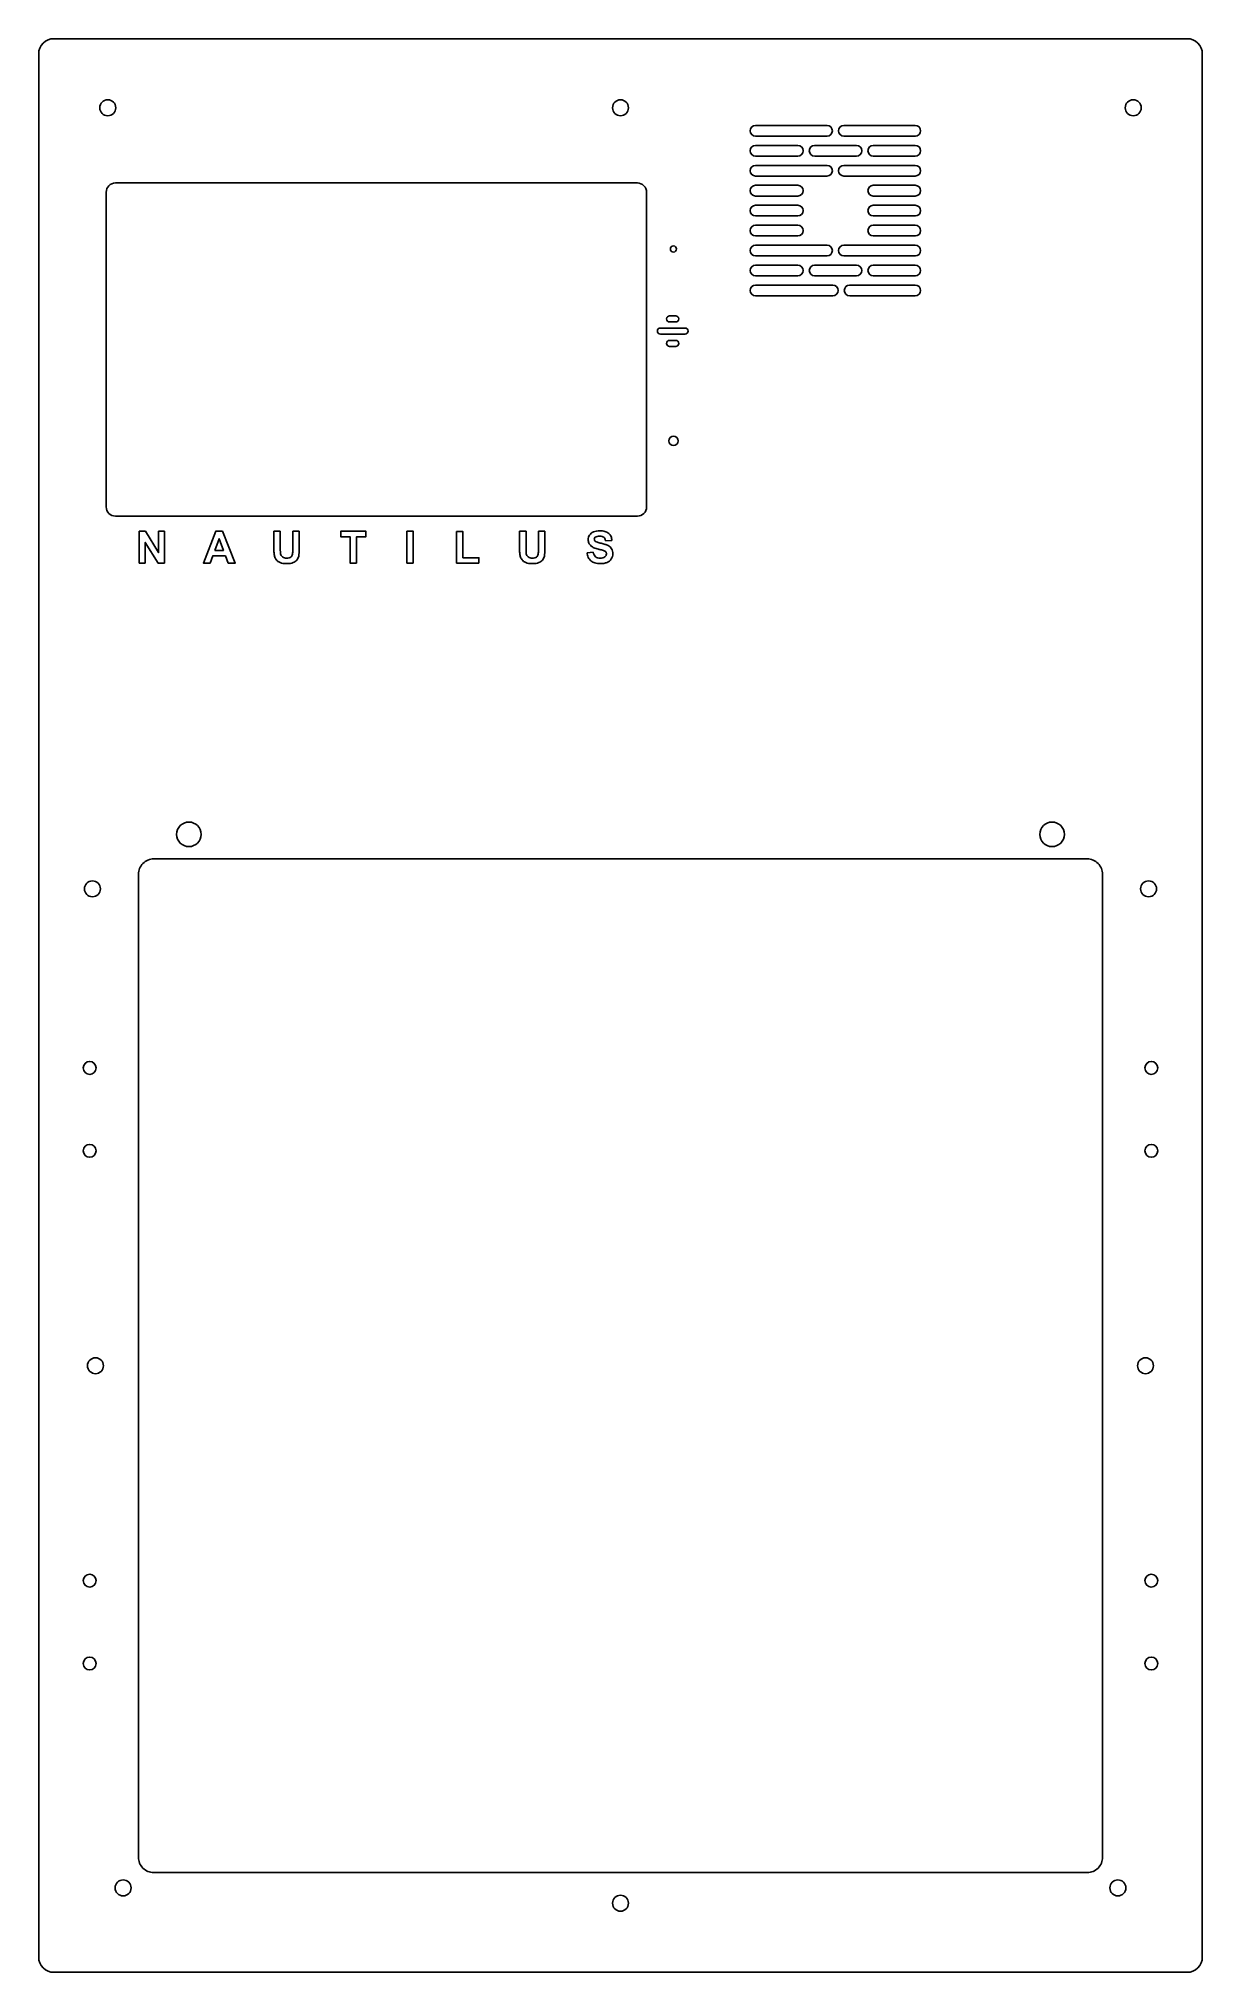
# Model space of a CAD drawing. Header units: millimetres. Extents: x -190 to 189, y -324 to 305.
import ezdxf

# ---------------------------------------------------------------- set-up
doc = ezdxf.new("R2010")
doc.units = ezdxf.units.MM
doc.layers.get('0').update_dxf_attribs({"linetype": 'CONTINUOUS'})

msp = doc.modelspace()

# ---------------------------------------------------------------- linework, layer by layer
for p, q in [((184.49, 305.4), (-184.5, 305.4)), ((-189.5, 300.4), (-189.5, -319.4)), ((189.49, -319.4), (189.49, 300.4)), ((-164.5, 258.4), (5.5, 258.4)), ((-167.5, 152.9), (-167.5, 255.4)), ((8.5, 255.4), (8.5, 152.9)), ((5.5, 149.9), (-164.5, 149.9)), ((-112.89, 144.95), (-112.89, 139.43)), ((-110.8, 144.95), (-112.89, 144.95)), ((-112.89, 144.95), (-112.89, 139.43)), ((-110.8, 144.95), (-112.89, 144.95)), ((-112.89, 144.95), (-112.89, 139.43)), ((-110.8, 144.95), (-112.89, 144.95)), ((-112.89, 144.95), (-112.89, 139.43)), ((-110.8, 144.95), (-112.89, 144.95)), ((-112.89, 144.95), (-112.89, 139.43)), ((-110.8, 144.95), (-112.89, 144.95)), ((-112.89, 144.95), (-112.89, 139.43)), ((-110.8, 144.95), (-112.89, 144.95)), ((-112.89, 139.43), (-112.89, 144.95)), ((-112.89, 144.95), (-110.8, 144.95)), ((-110.8, 139.35), (-110.8, 144.95)), ((-110.8, 139.35), (-110.8, 144.95)), ((-110.8, 139.35), (-110.8, 144.95)), ((-110.8, 139.35), (-110.8, 144.95)), ((-110.8, 139.35), (-110.8, 144.95)), ((-110.8, 139.35), (-110.8, 144.95)), ((-110.8, 144.95), (-110.8, 139.35)), ((-104.64, 144.95), (-106.73, 144.95)), ((-106.73, 144.95), (-106.73, 139.23)), ((-104.64, 144.95), (-106.73, 144.95)), ((-106.73, 144.95), (-106.73, 139.23)), ((-104.64, 144.95), (-106.73, 144.95)), ((-106.73, 144.95), (-106.73, 139.23)), ((-104.64, 144.95), (-106.73, 144.95)), ((-106.73, 144.95), (-106.73, 139.23)), ((-104.64, 144.95), (-106.73, 144.95)), ((-106.73, 144.95), (-106.73, 139.23)), ((-104.64, 144.95), (-106.73, 144.95)), ((-106.73, 144.95), (-106.73, 139.23)), ((-106.73, 139.23), (-106.73, 144.95)), ((-106.73, 144.95), (-104.64, 144.95)), ((-104.64, 139.52), (-104.64, 144.95)), ((-104.64, 139.52), (-104.64, 144.95)), ((-104.64, 139.52), (-104.64, 144.95)), ((-104.64, 139.52), (-104.64, 144.95)), ((-104.64, 139.52), (-104.64, 144.95)), ((-104.64, 139.52), (-104.64, 144.95)), ((-104.64, 144.95), (-104.64, 139.52)), ((-32.87, 144.95), (-32.87, 139.43)), ((-30.78, 144.95), (-32.87, 144.95)), ((-32.87, 144.95), (-32.87, 139.43)), ((-30.78, 144.95), (-32.87, 144.95)), ((-32.87, 144.95), (-32.87, 139.43)), ((-30.78, 144.95), (-32.87, 144.95)), ((-32.87, 144.95), (-32.87, 139.43)), ((-30.78, 144.95), (-32.87, 144.95)), ((-32.87, 144.95), (-32.87, 139.43)), ((-30.78, 144.95), (-32.87, 144.95)), ((-32.87, 144.95), (-32.87, 139.43)), ((-30.78, 144.95), (-32.87, 144.95)), ((-32.87, 139.43), (-32.87, 144.95)), ((-32.87, 144.95), (-30.78, 144.95)), ((-30.78, 139.35), (-30.78, 144.95)), ((-30.78, 139.35), (-30.78, 144.95)), ((-30.78, 139.35), (-30.78, 144.95)), ((-30.78, 139.35), (-30.78, 144.95)), ((-30.78, 139.35), (-30.78, 144.95)), ((-30.78, 139.35), (-30.78, 144.95)), ((-30.78, 144.95), (-30.78, 139.35)), ((-24.62, 144.95), (-26.71, 144.95)), ((-26.71, 144.95), (-26.71, 139.23)), ((-24.62, 144.95), (-26.71, 144.95)), ((-26.71, 144.95), (-26.71, 139.23)), ((-24.62, 144.95), (-26.71, 144.95)), ((-26.71, 144.95), (-26.71, 139.23)), ((-24.62, 144.95), (-26.71, 144.95)), ((-26.71, 144.95), (-26.71, 139.23)), ((-24.62, 144.95), (-26.71, 144.95)), ((-26.71, 144.95), (-26.71, 139.23)), ((-24.62, 144.95), (-26.71, 144.95)), ((-26.71, 144.95), (-26.71, 139.23)), ((-26.71, 139.23), (-26.71, 144.95)), ((-26.71, 144.95), (-24.62, 144.95)), ((-24.62, 139.52), (-24.62, 144.95)), ((-24.62, 139.52), (-24.62, 144.95)), ((-24.62, 139.52), (-24.62, 144.95)), ((-24.62, 139.52), (-24.62, 144.95)), ((-24.62, 139.52), (-24.62, 144.95)), ((-24.62, 139.52), (-24.62, 144.95)), ((-24.62, 144.95), (-24.62, 139.52)), ((-4.88, 141.9), (-2.79, 142)), ((-4.88, 141.9), (-2.79, 142)), ((-4.88, 141.9), (-2.79, 142)), ((-4.88, 141.9), (-2.79, 142)), ((-4.88, 141.9), (-2.79, 142)), ((-4.88, 141.9), (-2.79, 142)), ((-2.79, 142), (-4.88, 141.9)), ((-8.87, 138.17), (-10.91, 137.97)), ((-8.87, 138.17), (-10.91, 137.97)), ((-8.87, 138.17), (-10.91, 137.97)), ((-8.87, 138.17), (-10.91, 137.97)), ((-8.87, 138.17), (-10.91, 137.97)), ((-8.87, 138.17), (-10.91, 137.97)), ((-10.91, 137.97), (-8.87, 138.17)), ((-184.5, -324.4), (184.49, -324.4))]:
    msp.add_line(p, q)
for points in [[(43.99, 273.65), (67.24, 273.65, 1), (67.24, 277.15), (43.99, 277.15, 1)], [(95.99, 277.15), (72.74, 277.15, 1), (72.74, 273.65), (95.99, 273.65, 1)], [(43.99, 267.15), (57.74, 267.15, 1), (57.74, 270.65), (43.99, 270.65, 1)], [(76.83, 270.65), (63.24, 270.65, 1), (63.24, 267.15), (76.83, 267.15, 1)], [(95.99, 270.65), (82.33, 270.65, 1), (82.33, 267.15), (95.99, 267.15, 1)], [(43.99, 260.65), (67.24, 260.65, 1), (67.24, 264.15), (43.99, 264.15, 1)], [(95.99, 264.15), (72.74, 264.15, 1), (72.74, 260.65), (95.99, 260.65, 1)], [(43.99, 254.15), (57.74, 254.15, 1), (57.74, 257.65), (43.99, 257.65, 1)], [(95.99, 257.65), (82.33, 257.65, 1), (82.33, 254.15), (95.99, 254.15, 1)], [(43.99, 247.65), (57.74, 247.65, 1), (57.74, 251.15), (43.99, 251.15, 1)], [(95.99, 251.15), (82.33, 251.15, 1), (82.33, 247.65), (95.99, 247.65, 1)], [(43.99, 241.15), (57.74, 241.15, 1), (57.74, 244.65), (43.99, 244.65, 1)], [(95.99, 244.65), (82.33, 244.65, 1), (82.33, 241.15), (95.99, 241.15, 1)], [(43.99, 234.65), (67.24, 234.65, 1), (67.24, 238.15), (43.99, 238.15, 1)], [(95.99, 238.15), (72.74, 238.15, 1), (72.74, 234.65), (95.99, 234.65, 1)], [(43.99, 228.15), (57.74, 228.15, 1), (57.74, 231.65), (43.99, 231.65, 1)], [(76.83, 231.65), (63.24, 231.65, 1), (63.24, 228.15), (76.83, 228.15, 1)], [(95.99, 231.65), (82.33, 231.65, 1), (82.33, 228.15), (95.99, 228.15, 1)], [(69.14, 225.15), (43.99, 225.15, 1), (43.99, 221.65), (69.14, 221.65, 1)], [(95.99, 225.15), (74.64, 225.15, 1), (74.64, 221.65), (95.99, 221.65, 1)], [(16, 213.15), (18, 213.15, 1), (18, 215.15), (16, 215.15, 1)], [(13, 209.15), (21, 209.15, 0.414214), (22, 210.15, 0.414214), (21, 211.15), (13, 211.15, 0.414214), (12, 210.15, 0.414214)], [(16, 205.15), (18, 205.15, 1), (18, 207.15), (16, 207.15, 1)], [(-157, 33.25, -0.414214), (-152, 38.25), (151.99, 38.25, -0.414214), (156.99, 33.25), (156.99, -286.9, -0.414214), (151.99, -291.9), (-152, -291.9, -0.414214), (-157, -286.9)]]:
    msp.add_lwpolyline(points, format="xyb", close=True)
for points in [[(-154.8, 134.61), (-156.74, 134.61), (-156.74, 144.95), (-154.71, 144.95), (-150.47, 138.04), (-150.47, 144.95), (-148.53, 144.95), (-148.53, 134.61), (-150.63, 134.61), (-154.8, 141.35)], [(-154.8, 134.61), (-156.74, 134.61), (-156.74, 144.95), (-154.71, 144.95), (-150.47, 138.04), (-150.47, 144.95), (-148.53, 144.95), (-148.53, 134.61), (-150.63, 134.61), (-154.8, 141.35)], [(-154.8, 134.61), (-156.74, 134.61), (-156.74, 144.95), (-154.71, 144.95), (-150.47, 138.04), (-150.47, 144.95), (-148.53, 144.95), (-148.53, 134.61), (-150.63, 134.61), (-154.8, 141.35)], [(-154.8, 134.61), (-156.74, 134.61), (-156.74, 144.95), (-154.71, 144.95), (-150.47, 138.04), (-150.47, 144.95), (-148.53, 144.95), (-148.53, 134.61), (-150.63, 134.61), (-154.8, 141.35)], [(-154.8, 134.61), (-156.74, 134.61), (-156.74, 144.95), (-154.71, 144.95), (-150.47, 138.04), (-150.47, 144.95), (-148.53, 144.95), (-148.53, 134.61), (-150.63, 134.61), (-154.8, 141.35)], [(-154.8, 134.61), (-156.74, 134.61), (-156.74, 144.95), (-154.71, 144.95), (-150.47, 138.04), (-150.47, 144.95), (-148.53, 144.95), (-148.53, 134.61), (-150.63, 134.61), (-154.8, 141.35)], [(-154.8, 134.61), (-154.8, 141.35), (-150.63, 134.61), (-148.53, 134.61), (-148.53, 144.95), (-150.47, 144.95), (-150.47, 138.04), (-154.71, 144.95), (-156.74, 144.95), (-156.74, 134.61)], [(-129.63, 144.95), (-125.49, 134.61), (-127.76, 134.61), (-128.67, 136.96), (-132.8, 136.96), (-133.65, 134.61), (-135.87, 134.61), (-131.84, 144.95)], [(-129.63, 144.95), (-125.49, 134.61), (-127.76, 134.61), (-128.67, 136.96), (-132.8, 136.96), (-133.65, 134.61), (-135.87, 134.61), (-131.84, 144.95)], [(-129.63, 144.95), (-125.49, 134.61), (-127.76, 134.61), (-128.67, 136.96), (-132.8, 136.96), (-133.65, 134.61), (-135.87, 134.61), (-131.84, 144.95)], [(-129.63, 144.95), (-125.49, 134.61), (-127.76, 134.61), (-128.67, 136.96), (-132.8, 136.96), (-133.65, 134.61), (-135.87, 134.61), (-131.84, 144.95)], [(-129.63, 144.95), (-125.49, 134.61), (-127.76, 134.61), (-128.67, 136.96), (-132.8, 136.96), (-133.65, 134.61), (-135.87, 134.61), (-131.84, 144.95)], [(-129.63, 144.95), (-125.49, 134.61), (-127.76, 134.61), (-128.67, 136.96), (-132.8, 136.96), (-133.65, 134.61), (-135.87, 134.61), (-131.84, 144.95)], [(-129.63, 144.95), (-131.84, 144.95), (-135.87, 134.61), (-133.65, 134.61), (-132.8, 136.96), (-128.67, 136.96), (-127.76, 134.61), (-125.49, 134.61)], [(-85.98, 134.61), (-88.07, 134.61), (-88.07, 143.2), (-91.14, 143.2), (-91.14, 144.95), (-82.92, 144.95), (-82.92, 143.2), (-85.98, 143.2)], [(-85.98, 134.61), (-88.07, 134.61), (-88.07, 143.2), (-91.14, 143.2), (-91.14, 144.95), (-82.92, 144.95), (-82.92, 143.2), (-85.98, 143.2)], [(-85.98, 134.61), (-88.07, 134.61), (-88.07, 143.2), (-91.14, 143.2), (-91.14, 144.95), (-82.92, 144.95), (-82.92, 143.2), (-85.98, 143.2)], [(-85.98, 134.61), (-88.07, 134.61), (-88.07, 143.2), (-91.14, 143.2), (-91.14, 144.95), (-82.92, 144.95), (-82.92, 143.2), (-85.98, 143.2)], [(-85.98, 134.61), (-88.07, 134.61), (-88.07, 143.2), (-91.14, 143.2), (-91.14, 144.95), (-82.92, 144.95), (-82.92, 143.2), (-85.98, 143.2)], [(-85.98, 134.61), (-88.07, 134.61), (-88.07, 143.2), (-91.14, 143.2), (-91.14, 144.95), (-82.92, 144.95), (-82.92, 143.2), (-85.98, 143.2)], [(-85.98, 134.61), (-85.98, 143.2), (-82.92, 143.2), (-82.92, 144.95), (-91.14, 144.95), (-91.14, 143.2), (-88.07, 143.2), (-88.07, 134.61)], [(-67.5, 134.61), (-69.59, 134.61), (-69.59, 144.95), (-67.5, 144.95)], [(-67.5, 134.61), (-69.59, 134.61), (-69.59, 144.95), (-67.5, 144.95)], [(-67.5, 134.61), (-69.59, 134.61), (-69.59, 144.95), (-67.5, 144.95)], [(-67.5, 134.61), (-69.59, 134.61), (-69.59, 144.95), (-67.5, 144.95)], [(-67.5, 134.61), (-69.59, 134.61), (-69.59, 144.95), (-67.5, 144.95)], [(-67.5, 134.61), (-69.59, 134.61), (-69.59, 144.95), (-67.5, 144.95)], [(-67.5, 134.61), (-67.5, 144.95), (-69.59, 144.95), (-69.59, 134.61)], [(-46.13, 134.61), (-53.41, 134.61), (-53.41, 144.87), (-51.32, 144.87), (-51.32, 136.35), (-46.13, 136.35)], [(-46.13, 134.61), (-53.41, 134.61), (-53.41, 144.87), (-51.32, 144.87), (-51.32, 136.35), (-46.13, 136.35)], [(-46.13, 134.61), (-53.41, 134.61), (-53.41, 144.87), (-51.32, 144.87), (-51.32, 136.35), (-46.13, 136.35)], [(-46.13, 134.61), (-53.41, 134.61), (-53.41, 144.87), (-51.32, 144.87), (-51.32, 136.35), (-46.13, 136.35)], [(-46.13, 134.61), (-53.41, 134.61), (-53.41, 144.87), (-51.32, 144.87), (-51.32, 136.35), (-46.13, 136.35)], [(-46.13, 134.61), (-53.41, 134.61), (-53.41, 144.87), (-51.32, 144.87), (-51.32, 136.35), (-46.13, 136.35)], [(-46.13, 134.61), (-46.13, 136.35), (-51.32, 136.35), (-51.32, 144.87), (-53.41, 144.87), (-53.41, 134.61)], [(-132.16, 138.7), (-129.34, 138.7), (-130.76, 142.54)], [(-132.16, 138.7), (-129.34, 138.7), (-130.76, 142.54)], [(-132.16, 138.7), (-129.34, 138.7), (-130.76, 142.54)], [(-132.16, 138.7), (-129.34, 138.7), (-130.76, 142.54)], [(-132.16, 138.7), (-129.34, 138.7), (-130.76, 142.54)], [(-132.16, 138.7), (-129.34, 138.7), (-130.76, 142.54)]]:
    msp.add_lwpolyline(points, close=True)
for centre, radius in [((-167, 282.9), 2.6), ((0, 282.9), 2.6), ((166.99, 282.9), 2.6), ((17.25, 236.9), 1), ((17.25, 174.4), 1.5), ((-140.58, 46.25), 4), ((140.57, 46.25), 4), ((-172, 28.5), 2.6), ((171.99, 28.5), 2.6), ((-172.88, -29.82), 2.1), ((172.87, -29.82), 2.1), ((-172.88, -56.82), 2.1), ((172.87, -56.82), 2.1), ((-171, -126.82), 2.6), ((170.99, -126.82), 2.6), ((-172.88, -196.82), 2.1), ((172.87, -196.82), 2.1), ((-172.88, -223.82), 2.1), ((172.87, -223.82), 2.1), ((-162, -296.9), 2.6), ((161.99, -296.9), 2.6), ((0, -301.9), 2.6)]:
    msp.add_circle(centre, radius)
for centre, radius, start, end in [((-184.5, 300.4), 5, 90, 180), ((184.49, 300.4), 5, 0, 90), ((-164.5, 255.4), 3, 90, 180), ((5.5, 255.4), 3, 0, 90), ((-164.5, 152.9), 3, 180, 270), ((5.5, 152.9), 3, -90, 0), ((-184.5, -319.4), 5, 180, 270), ((184.49, -319.4), 5, -90, 0)]:
    msp.add_arc(centre, radius, start, end)
for points, knots in [([(-8.79, 144.77), (-8.49, 144.87), (-7.83, 145.1), (-7.13, 145.12), (-6.76, 145.13)], [0, 0, 0, 0, 0.096882, 0.2077564, 0.2077564, 0.2077564, 0.2077564]), ([(-8.79, 144.77), (-8.49, 144.87), (-7.83, 145.1), (-7.13, 145.12), (-6.76, 145.13)], [0, 0, 0, 0, 0.096882, 0.2077564, 0.2077564, 0.2077564, 0.2077564]), ([(-8.79, 144.77), (-8.49, 144.87), (-7.83, 145.1), (-7.13, 145.12), (-6.76, 145.13)], [0, 0, 0, 0, 0.096882, 0.2077564, 0.2077564, 0.2077564, 0.2077564]), ([(-8.79, 144.77), (-8.49, 144.87), (-7.83, 145.1), (-7.13, 145.12), (-6.76, 145.13)], [0, 0, 0, 0, 0.096882, 0.2077564, 0.2077564, 0.2077564, 0.2077564]), ([(-8.79, 144.77), (-8.49, 144.87), (-7.83, 145.1), (-7.13, 145.12), (-6.76, 145.13)], [0, 0, 0, 0, 0.096882, 0.2077564, 0.2077564, 0.2077564, 0.2077564]), ([(-8.79, 144.77), (-8.49, 144.87), (-7.83, 145.1), (-7.13, 145.12), (-6.76, 145.13)], [0, 0, 0, 0, 0.096882, 0.2077564, 0.2077564, 0.2077564, 0.2077564]), ([(-8.79, 144.77), (-8.49, 144.87), (-7.83, 145.1), (-7.13, 145.12), (-6.76, 145.13)], [0, 0, 0, 0, 0.096882, 0.2077564, 0.2077564, 0.2077564, 0.2077564]), ([(-6.76, 145.13), (-6.17, 145.11), (-5.12, 145.08), (-4.22, 144.52), (-3.83, 144.27)], [0, 0, 0, 0, 0.1719885, 0.3102163, 0.3102163, 0.3102163, 0.3102163]), ([(-6.76, 145.13), (-6.17, 145.11), (-5.12, 145.08), (-4.22, 144.52), (-3.83, 144.27)], [0, 0, 0, 0, 0.1719885, 0.3102163, 0.3102163, 0.3102163, 0.3102163]), ([(-6.76, 145.13), (-6.17, 145.11), (-5.12, 145.08), (-4.22, 144.52), (-3.83, 144.27)], [0, 0, 0, 0, 0.1719885, 0.3102163, 0.3102163, 0.3102163, 0.3102163]), ([(-6.76, 145.13), (-6.17, 145.11), (-5.12, 145.08), (-4.22, 144.52), (-3.83, 144.27)], [0, 0, 0, 0, 0.1719885, 0.3102163, 0.3102163, 0.3102163, 0.3102163]), ([(-6.76, 145.13), (-6.17, 145.11), (-5.12, 145.08), (-4.22, 144.52), (-3.83, 144.27)], [0, 0, 0, 0, 0.1719885, 0.3102163, 0.3102163, 0.3102163, 0.3102163]), ([(-6.76, 145.13), (-6.17, 145.11), (-5.12, 145.08), (-4.22, 144.52), (-3.83, 144.27)], [0, 0, 0, 0, 0.1719885, 0.3102163, 0.3102163, 0.3102163, 0.3102163]), ([(-6.76, 145.13), (-6.17, 145.11), (-5.12, 145.08), (-4.22, 144.52), (-3.83, 144.27)], [0, 0, 0, 0, 0.1719885, 0.3102163, 0.3102163, 0.3102163, 0.3102163]), ([(-112.68, 136.81), (-112.74, 137.18), (-112.88, 138.04), (-112.89, 138.92), (-112.89, 139.43)], [0, 0, 0, 0, 0.111133, 0.2636211, 0.2636211, 0.2636211, 0.2636211]), ([(-112.68, 136.81), (-112.74, 137.18), (-112.88, 138.04), (-112.89, 138.92), (-112.89, 139.43)], [0, 0, 0, 0, 0.111133, 0.2636211, 0.2636211, 0.2636211, 0.2636211]), ([(-112.68, 136.81), (-112.74, 137.18), (-112.88, 138.04), (-112.89, 138.92), (-112.89, 139.43)], [0, 0, 0, 0, 0.111133, 0.2636211, 0.2636211, 0.2636211, 0.2636211]), ([(-112.68, 136.81), (-112.74, 137.18), (-112.88, 138.04), (-112.89, 138.92), (-112.89, 139.43)], [0, 0, 0, 0, 0.111133, 0.2636211, 0.2636211, 0.2636211, 0.2636211]), ([(-112.68, 136.81), (-112.74, 137.18), (-112.88, 138.04), (-112.89, 138.92), (-112.89, 139.43)], [0, 0, 0, 0, 0.111133, 0.2636211, 0.2636211, 0.2636211, 0.2636211]), ([(-112.68, 136.81), (-112.74, 137.18), (-112.88, 138.04), (-112.89, 138.92), (-112.89, 139.43)], [0, 0, 0, 0, 0.111133, 0.2636211, 0.2636211, 0.2636211, 0.2636211]), ([(-112.68, 136.81), (-112.74, 137.18), (-112.88, 138.04), (-112.89, 138.92), (-112.89, 139.43)], [0, 0, 0, 0, 0.111133, 0.2636211, 0.2636211, 0.2636211, 0.2636211]), ([(-110.8, 139.35), (-110.8, 138.98), (-110.81, 138.41), (-110.75, 137.83), (-110.72, 137.62)], [0, 0, 0, 0, 0.1099091, 0.1731495, 0.1731495, 0.1731495, 0.1731495]), ([(-110.8, 139.35), (-110.8, 138.98), (-110.81, 138.41), (-110.75, 137.83), (-110.72, 137.62)], [0, 0, 0, 0, 0.1099091, 0.1731495, 0.1731495, 0.1731495, 0.1731495]), ([(-110.8, 139.35), (-110.8, 138.98), (-110.81, 138.41), (-110.75, 137.83), (-110.72, 137.62)], [0, 0, 0, 0, 0.1099091, 0.1731495, 0.1731495, 0.1731495, 0.1731495]), ([(-110.8, 139.35), (-110.8, 138.98), (-110.81, 138.41), (-110.75, 137.83), (-110.72, 137.62)], [0, 0, 0, 0, 0.1099091, 0.1731495, 0.1731495, 0.1731495, 0.1731495]), ([(-110.8, 139.35), (-110.8, 138.98), (-110.81, 138.41), (-110.75, 137.83), (-110.72, 137.62)], [0, 0, 0, 0, 0.1099091, 0.1731495, 0.1731495, 0.1731495, 0.1731495]), ([(-110.8, 139.35), (-110.8, 138.98), (-110.81, 138.41), (-110.75, 137.83), (-110.72, 137.62)], [0, 0, 0, 0, 0.1099091, 0.1731495, 0.1731495, 0.1731495, 0.1731495]), ([(-110.8, 139.35), (-110.8, 138.98), (-110.81, 138.41), (-110.75, 137.83), (-110.72, 137.62)], [0, 0, 0, 0, 0.1099091, 0.1731495, 0.1731495, 0.1731495, 0.1731495]), ([(-106.82, 137.47), (-106.79, 137.71), (-106.73, 138.29), (-106.73, 138.88), (-106.73, 139.23)], [0, 0, 0, 0, 0.0707156, 0.1760464, 0.1760464, 0.1760464, 0.1760464]), ([(-106.82, 137.47), (-106.79, 137.71), (-106.73, 138.29), (-106.73, 138.88), (-106.73, 139.23)], [0, 0, 0, 0, 0.0707156, 0.1760464, 0.1760464, 0.1760464, 0.1760464]), ([(-106.82, 137.47), (-106.79, 137.71), (-106.73, 138.29), (-106.73, 138.88), (-106.73, 139.23)], [0, 0, 0, 0, 0.0707156, 0.1760464, 0.1760464, 0.1760464, 0.1760464]), ([(-106.82, 137.47), (-106.79, 137.71), (-106.73, 138.29), (-106.73, 138.88), (-106.73, 139.23)], [0, 0, 0, 0, 0.0707156, 0.1760464, 0.1760464, 0.1760464, 0.1760464]), ([(-106.82, 137.47), (-106.79, 137.71), (-106.73, 138.29), (-106.73, 138.88), (-106.73, 139.23)], [0, 0, 0, 0, 0.0707156, 0.1760464, 0.1760464, 0.1760464, 0.1760464]), ([(-106.82, 137.47), (-106.79, 137.71), (-106.73, 138.29), (-106.73, 138.88), (-106.73, 139.23)], [0, 0, 0, 0, 0.0707156, 0.1760464, 0.1760464, 0.1760464, 0.1760464]), ([(-106.82, 137.47), (-106.79, 137.71), (-106.73, 138.29), (-106.73, 138.88), (-106.73, 139.23)], [0, 0, 0, 0, 0.0707156, 0.1760464, 0.1760464, 0.1760464, 0.1760464]), ([(-104.64, 139.52), (-104.64, 138.99), (-104.64, 138.11), (-104.76, 137.23), (-104.81, 136.89)], [0, 0, 0, 0, 0.1589852, 0.2640034, 0.2640034, 0.2640034, 0.2640034]), ([(-104.64, 139.52), (-104.64, 138.99), (-104.64, 138.11), (-104.76, 137.23), (-104.81, 136.89)], [0, 0, 0, 0, 0.1589852, 0.2640034, 0.2640034, 0.2640034, 0.2640034]), ([(-104.64, 139.52), (-104.64, 138.99), (-104.64, 138.11), (-104.76, 137.23), (-104.81, 136.89)], [0, 0, 0, 0, 0.1589852, 0.2640034, 0.2640034, 0.2640034, 0.2640034]), ([(-104.64, 139.52), (-104.64, 138.99), (-104.64, 138.11), (-104.76, 137.23), (-104.81, 136.89)], [0, 0, 0, 0, 0.1589852, 0.2640034, 0.2640034, 0.2640034, 0.2640034]), ([(-104.64, 139.52), (-104.64, 138.99), (-104.64, 138.11), (-104.76, 137.23), (-104.81, 136.89)], [0, 0, 0, 0, 0.1589852, 0.2640034, 0.2640034, 0.2640034, 0.2640034]), ([(-104.64, 139.52), (-104.64, 138.99), (-104.64, 138.11), (-104.76, 137.23), (-104.81, 136.89)], [0, 0, 0, 0, 0.1589852, 0.2640034, 0.2640034, 0.2640034, 0.2640034]), ([(-104.64, 139.52), (-104.64, 138.99), (-104.64, 138.11), (-104.76, 137.23), (-104.81, 136.89)], [0, 0, 0, 0, 0.1589852, 0.2640034, 0.2640034, 0.2640034, 0.2640034]), ([(-32.67, 136.81), (-32.73, 137.18), (-32.87, 138.04), (-32.87, 138.92), (-32.87, 139.43)], [0, 0, 0, 0, 0.111133, 0.2636211, 0.2636211, 0.2636211, 0.2636211]), ([(-32.67, 136.81), (-32.73, 137.18), (-32.87, 138.04), (-32.87, 138.92), (-32.87, 139.43)], [0, 0, 0, 0, 0.111133, 0.2636211, 0.2636211, 0.2636211, 0.2636211]), ([(-32.67, 136.81), (-32.73, 137.18), (-32.87, 138.04), (-32.87, 138.92), (-32.87, 139.43)], [0, 0, 0, 0, 0.111133, 0.2636211, 0.2636211, 0.2636211, 0.2636211]), ([(-32.67, 136.81), (-32.73, 137.18), (-32.87, 138.04), (-32.87, 138.92), (-32.87, 139.43)], [0, 0, 0, 0, 0.111133, 0.2636211, 0.2636211, 0.2636211, 0.2636211]), ([(-32.67, 136.81), (-32.73, 137.18), (-32.87, 138.04), (-32.87, 138.92), (-32.87, 139.43)], [0, 0, 0, 0, 0.111133, 0.2636211, 0.2636211, 0.2636211, 0.2636211]), ([(-32.67, 136.81), (-32.73, 137.18), (-32.87, 138.04), (-32.87, 138.92), (-32.87, 139.43)], [0, 0, 0, 0, 0.111133, 0.2636211, 0.2636211, 0.2636211, 0.2636211]), ([(-32.67, 136.81), (-32.73, 137.18), (-32.87, 138.04), (-32.87, 138.92), (-32.87, 139.43)], [0, 0, 0, 0, 0.111133, 0.2636211, 0.2636211, 0.2636211, 0.2636211]), ([(-30.78, 139.35), (-30.78, 138.98), (-30.79, 138.41), (-30.73, 137.83), (-30.7, 137.62)], [0, 0, 0, 0, 0.1099091, 0.1731494, 0.1731494, 0.1731494, 0.1731494]), ([(-30.78, 139.35), (-30.78, 138.98), (-30.79, 138.41), (-30.73, 137.83), (-30.7, 137.62)], [0, 0, 0, 0, 0.1099091, 0.1731494, 0.1731494, 0.1731494, 0.1731494]), ([(-30.78, 139.35), (-30.78, 138.98), (-30.79, 138.41), (-30.73, 137.83), (-30.7, 137.62)], [0, 0, 0, 0, 0.1099091, 0.1731494, 0.1731494, 0.1731494, 0.1731494]), ([(-30.78, 139.35), (-30.78, 138.98), (-30.79, 138.41), (-30.73, 137.83), (-30.7, 137.62)], [0, 0, 0, 0, 0.1099091, 0.1731494, 0.1731494, 0.1731494, 0.1731494]), ([(-30.78, 139.35), (-30.78, 138.98), (-30.79, 138.41), (-30.73, 137.83), (-30.7, 137.62)], [0, 0, 0, 0, 0.1099091, 0.1731494, 0.1731494, 0.1731494, 0.1731494]), ([(-30.78, 139.35), (-30.78, 138.98), (-30.79, 138.41), (-30.73, 137.83), (-30.7, 137.62)], [0, 0, 0, 0, 0.1099091, 0.1731494, 0.1731494, 0.1731494, 0.1731494]), ([(-30.78, 139.35), (-30.78, 138.98), (-30.79, 138.41), (-30.73, 137.83), (-30.7, 137.62)], [0, 0, 0, 0, 0.1099091, 0.1731494, 0.1731494, 0.1731494, 0.1731494]), ([(-26.8, 137.47), (-26.78, 137.71), (-26.71, 138.29), (-26.71, 138.88), (-26.71, 139.23)], [0, 0, 0, 0, 0.0707157, 0.1760464, 0.1760464, 0.1760464, 0.1760464]), ([(-26.8, 137.47), (-26.78, 137.71), (-26.71, 138.29), (-26.71, 138.88), (-26.71, 139.23)], [0, 0, 0, 0, 0.0707157, 0.1760464, 0.1760464, 0.1760464, 0.1760464]), ([(-26.8, 137.47), (-26.78, 137.71), (-26.71, 138.29), (-26.71, 138.88), (-26.71, 139.23)], [0, 0, 0, 0, 0.0707157, 0.1760464, 0.1760464, 0.1760464, 0.1760464]), ([(-26.8, 137.47), (-26.78, 137.71), (-26.71, 138.29), (-26.71, 138.88), (-26.71, 139.23)], [0, 0, 0, 0, 0.0707157, 0.1760464, 0.1760464, 0.1760464, 0.1760464]), ([(-26.8, 137.47), (-26.78, 137.71), (-26.71, 138.29), (-26.71, 138.88), (-26.71, 139.23)], [0, 0, 0, 0, 0.0707157, 0.1760464, 0.1760464, 0.1760464, 0.1760464]), ([(-26.8, 137.47), (-26.78, 137.71), (-26.71, 138.29), (-26.71, 138.88), (-26.71, 139.23)], [0, 0, 0, 0, 0.0707157, 0.1760464, 0.1760464, 0.1760464, 0.1760464]), ([(-26.8, 137.47), (-26.78, 137.71), (-26.71, 138.29), (-26.71, 138.88), (-26.71, 139.23)], [0, 0, 0, 0, 0.0707157, 0.1760464, 0.1760464, 0.1760464, 0.1760464]), ([(-24.62, 139.52), (-24.62, 138.99), (-24.62, 138.11), (-24.74, 137.23), (-24.79, 136.89)], [0, 0, 0, 0, 0.1589852, 0.2640034, 0.2640034, 0.2640034, 0.2640034]), ([(-24.62, 139.52), (-24.62, 138.99), (-24.62, 138.11), (-24.74, 137.23), (-24.79, 136.89)], [0, 0, 0, 0, 0.1589852, 0.2640034, 0.2640034, 0.2640034, 0.2640034]), ([(-24.62, 139.52), (-24.62, 138.99), (-24.62, 138.11), (-24.74, 137.23), (-24.79, 136.89)], [0, 0, 0, 0, 0.1589852, 0.2640034, 0.2640034, 0.2640034, 0.2640034]), ([(-24.62, 139.52), (-24.62, 138.99), (-24.62, 138.11), (-24.74, 137.23), (-24.79, 136.89)], [0, 0, 0, 0, 0.1589852, 0.2640034, 0.2640034, 0.2640034, 0.2640034]), ([(-24.62, 139.52), (-24.62, 138.99), (-24.62, 138.11), (-24.74, 137.23), (-24.79, 136.89)], [0, 0, 0, 0, 0.1589852, 0.2640034, 0.2640034, 0.2640034, 0.2640034]), ([(-24.62, 139.52), (-24.62, 138.99), (-24.62, 138.11), (-24.74, 137.23), (-24.79, 136.89)], [0, 0, 0, 0, 0.1589852, 0.2640034, 0.2640034, 0.2640034, 0.2640034]), ([(-24.62, 139.52), (-24.62, 138.99), (-24.62, 138.11), (-24.74, 137.23), (-24.79, 136.89)], [0, 0, 0, 0, 0.1589852, 0.2640034, 0.2640034, 0.2640034, 0.2640034]), ([(-10.53, 142.24), (-10.51, 142.5), (-10.47, 143.03), (-10.22, 143.49), (-10.08, 143.72)], [0, 0, 0, 0, 0.0772818, 0.1561485, 0.1561485, 0.1561485, 0.1561485]), ([(-10.53, 142.24), (-10.51, 142.5), (-10.47, 143.03), (-10.22, 143.49), (-10.08, 143.72)], [0, 0, 0, 0, 0.0772818, 0.1561485, 0.1561485, 0.1561485, 0.1561485]), ([(-10.53, 142.24), (-10.51, 142.5), (-10.47, 143.03), (-10.22, 143.49), (-10.08, 143.72)], [0, 0, 0, 0, 0.0772818, 0.1561485, 0.1561485, 0.1561485, 0.1561485]), ([(-10.53, 142.24), (-10.51, 142.5), (-10.47, 143.03), (-10.22, 143.49), (-10.08, 143.72)], [0, 0, 0, 0, 0.0772818, 0.1561485, 0.1561485, 0.1561485, 0.1561485]), ([(-10.53, 142.24), (-10.51, 142.5), (-10.47, 143.03), (-10.22, 143.49), (-10.08, 143.72)], [0, 0, 0, 0, 0.0772818, 0.1561485, 0.1561485, 0.1561485, 0.1561485]), ([(-10.53, 142.24), (-10.51, 142.5), (-10.47, 143.03), (-10.22, 143.49), (-10.08, 143.72)], [0, 0, 0, 0, 0.0772818, 0.1561485, 0.1561485, 0.1561485, 0.1561485]), ([(-10.53, 142.24), (-10.51, 142.5), (-10.47, 143.03), (-10.22, 143.49), (-10.08, 143.72)], [0, 0, 0, 0, 0.0772818, 0.1561485, 0.1561485, 0.1561485, 0.1561485]), ([(-9.58, 140.16), (-9.86, 140.46), (-10.41, 141.05), (-10.49, 141.85), (-10.53, 142.24)], [0, 0, 0, 0, 0.1186416, 0.2345341, 0.2345341, 0.2345341, 0.2345341]), ([(-9.58, 140.16), (-9.86, 140.46), (-10.41, 141.05), (-10.49, 141.85), (-10.53, 142.24)], [0, 0, 0, 0, 0.1186416, 0.2345341, 0.2345341, 0.2345341, 0.2345341]), ([(-9.58, 140.16), (-9.86, 140.46), (-10.41, 141.05), (-10.49, 141.85), (-10.53, 142.24)], [0, 0, 0, 0, 0.1186416, 0.2345341, 0.2345341, 0.2345341, 0.2345341]), ([(-9.58, 140.16), (-9.86, 140.46), (-10.41, 141.05), (-10.49, 141.85), (-10.53, 142.24)], [0, 0, 0, 0, 0.1186416, 0.2345341, 0.2345341, 0.2345341, 0.2345341]), ([(-9.58, 140.16), (-9.86, 140.46), (-10.41, 141.05), (-10.49, 141.85), (-10.53, 142.24)], [0, 0, 0, 0, 0.1186416, 0.2345341, 0.2345341, 0.2345341, 0.2345341]), ([(-9.58, 140.16), (-9.86, 140.46), (-10.41, 141.05), (-10.49, 141.85), (-10.53, 142.24)], [0, 0, 0, 0, 0.1186416, 0.2345341, 0.2345341, 0.2345341, 0.2345341]), ([(-9.58, 140.16), (-9.86, 140.46), (-10.41, 141.05), (-10.49, 141.85), (-10.53, 142.24)], [0, 0, 0, 0, 0.1186416, 0.2345341, 0.2345341, 0.2345341, 0.2345341]), ([(-10.08, 143.72), (-9.91, 143.94), (-9.57, 144.39), (-9.06, 144.64), (-8.79, 144.77)], [0, 0, 0, 0, 0.0816168, 0.1681807, 0.1681807, 0.1681807, 0.1681807]), ([(-10.08, 143.72), (-9.91, 143.94), (-9.57, 144.39), (-9.06, 144.64), (-8.79, 144.77)], [0, 0, 0, 0, 0.0816168, 0.1681807, 0.1681807, 0.1681807, 0.1681807]), ([(-10.08, 143.72), (-9.91, 143.94), (-9.57, 144.39), (-9.06, 144.64), (-8.79, 144.77)], [0, 0, 0, 0, 0.0816168, 0.1681807, 0.1681807, 0.1681807, 0.1681807]), ([(-10.08, 143.72), (-9.91, 143.94), (-9.57, 144.39), (-9.06, 144.64), (-8.79, 144.77)], [0, 0, 0, 0, 0.0816168, 0.1681807, 0.1681807, 0.1681807, 0.1681807]), ([(-10.08, 143.72), (-9.91, 143.94), (-9.57, 144.39), (-9.06, 144.64), (-8.79, 144.77)], [0, 0, 0, 0, 0.0816168, 0.1681807, 0.1681807, 0.1681807, 0.1681807]), ([(-10.08, 143.72), (-9.91, 143.94), (-9.57, 144.39), (-9.06, 144.64), (-8.79, 144.77)], [0, 0, 0, 0, 0.0816168, 0.1681807, 0.1681807, 0.1681807, 0.1681807]), ([(-10.08, 143.72), (-9.91, 143.94), (-9.57, 144.39), (-9.06, 144.64), (-8.79, 144.77)], [0, 0, 0, 0, 0.0816168, 0.1681807, 0.1681807, 0.1681807, 0.1681807]), ([(-7.22, 139.14), (-7.71, 139.26), (-8.56, 139.48), (-9.28, 139.96), (-9.58, 140.16)], [0, 0, 0, 0, 0.1502193, 0.2585489, 0.2585489, 0.2585489, 0.2585489]), ([(-7.22, 139.14), (-7.71, 139.26), (-8.56, 139.48), (-9.28, 139.96), (-9.58, 140.16)], [0, 0, 0, 0, 0.1502193, 0.2585489, 0.2585489, 0.2585489, 0.2585489]), ([(-7.22, 139.14), (-7.71, 139.26), (-8.56, 139.48), (-9.28, 139.96), (-9.58, 140.16)], [0, 0, 0, 0, 0.1502193, 0.2585489, 0.2585489, 0.2585489, 0.2585489]), ([(-7.22, 139.14), (-7.71, 139.26), (-8.56, 139.48), (-9.28, 139.96), (-9.58, 140.16)], [0, 0, 0, 0, 0.1502193, 0.2585489, 0.2585489, 0.2585489, 0.2585489]), ([(-7.22, 139.14), (-7.71, 139.26), (-8.56, 139.48), (-9.28, 139.96), (-9.58, 140.16)], [0, 0, 0, 0, 0.1502193, 0.2585489, 0.2585489, 0.2585489, 0.2585489]), ([(-7.22, 139.14), (-7.71, 139.26), (-8.56, 139.48), (-9.28, 139.96), (-9.58, 140.16)], [0, 0, 0, 0, 0.1502193, 0.2585489, 0.2585489, 0.2585489, 0.2585489]), ([(-7.22, 139.14), (-7.71, 139.26), (-8.56, 139.48), (-9.28, 139.96), (-9.58, 140.16)], [0, 0, 0, 0, 0.1502193, 0.2585489, 0.2585489, 0.2585489, 0.2585489]), ([(-8.2, 143.03), (-8.3, 142.94), (-8.49, 142.77), (-8.52, 142.51), (-8.54, 142.38)], [0, 0, 0, 0, 0.03748536, 0.07458403, 0.07458403, 0.07458403, 0.07458403]), ([(-8.2, 143.03), (-8.3, 142.94), (-8.49, 142.77), (-8.52, 142.51), (-8.54, 142.38)], [0, 0, 0, 0, 0.03748536, 0.07458403, 0.07458403, 0.07458403, 0.07458403]), ([(-8.2, 143.03), (-8.3, 142.94), (-8.49, 142.77), (-8.52, 142.51), (-8.54, 142.38)], [0, 0, 0, 0, 0.03748536, 0.07458403, 0.07458403, 0.07458403, 0.07458403]), ([(-8.2, 143.03), (-8.3, 142.94), (-8.49, 142.77), (-8.52, 142.51), (-8.54, 142.38)], [0, 0, 0, 0, 0.03748536, 0.07458403, 0.07458403, 0.07458403, 0.07458403]), ([(-8.2, 143.03), (-8.3, 142.94), (-8.49, 142.77), (-8.52, 142.51), (-8.54, 142.38)], [0, 0, 0, 0, 0.03748536, 0.07458403, 0.07458403, 0.07458403, 0.07458403]), ([(-8.2, 143.03), (-8.3, 142.94), (-8.49, 142.77), (-8.52, 142.51), (-8.54, 142.38)], [0, 0, 0, 0, 0.03748536, 0.07458403, 0.07458403, 0.07458403, 0.07458403]), ([(-8.2, 143.03), (-8.3, 142.94), (-8.49, 142.77), (-8.52, 142.51), (-8.54, 142.38)], [0, 0, 0, 0, 0.03748536, 0.07458403, 0.07458403, 0.07458403, 0.07458403]), ([(-8.54, 142.38), (-8.52, 142.26), (-8.49, 142.02), (-8.32, 141.85), (-8.23, 141.76)], [0, 0, 0, 0, 0.03491699, 0.07191445, 0.07191445, 0.07191445, 0.07191445]), ([(-8.54, 142.38), (-8.52, 142.26), (-8.49, 142.02), (-8.32, 141.85), (-8.23, 141.76)], [0, 0, 0, 0, 0.03491699, 0.07191445, 0.07191445, 0.07191445, 0.07191445]), ([(-8.54, 142.38), (-8.52, 142.26), (-8.49, 142.02), (-8.32, 141.85), (-8.23, 141.76)], [0, 0, 0, 0, 0.03491699, 0.07191445, 0.07191445, 0.07191445, 0.07191445]), ([(-8.54, 142.38), (-8.52, 142.26), (-8.49, 142.02), (-8.32, 141.85), (-8.23, 141.76)], [0, 0, 0, 0, 0.03491699, 0.07191445, 0.07191445, 0.07191445, 0.07191445]), ([(-8.54, 142.38), (-8.52, 142.26), (-8.49, 142.02), (-8.32, 141.85), (-8.23, 141.76)], [0, 0, 0, 0, 0.03491699, 0.07191445, 0.07191445, 0.07191445, 0.07191445]), ([(-8.54, 142.38), (-8.52, 142.26), (-8.49, 142.02), (-8.32, 141.85), (-8.23, 141.76)], [0, 0, 0, 0, 0.03491699, 0.07191445, 0.07191445, 0.07191445, 0.07191445]), ([(-8.54, 142.38), (-8.52, 142.26), (-8.49, 142.02), (-8.32, 141.85), (-8.23, 141.76)], [0, 0, 0, 0, 0.03491699, 0.07191445, 0.07191445, 0.07191445, 0.07191445]), ([(-8.23, 141.76), (-8, 141.63), (-7.4, 141.31), (-6.73, 141.16), (-6.31, 141.06)], [0, 0, 0, 0, 0.0757288, 0.2048235, 0.2048235, 0.2048235, 0.2048235]), ([(-8.23, 141.76), (-8, 141.63), (-7.4, 141.31), (-6.73, 141.16), (-6.31, 141.06)], [0, 0, 0, 0, 0.0757288, 0.2048235, 0.2048235, 0.2048235, 0.2048235]), ([(-8.23, 141.76), (-8, 141.63), (-7.4, 141.31), (-6.73, 141.16), (-6.31, 141.06)], [0, 0, 0, 0, 0.0757288, 0.2048235, 0.2048235, 0.2048235, 0.2048235]), ([(-8.23, 141.76), (-8, 141.63), (-7.4, 141.31), (-6.73, 141.16), (-6.31, 141.06)], [0, 0, 0, 0, 0.0757288, 0.2048235, 0.2048235, 0.2048235, 0.2048235]), ([(-8.23, 141.76), (-8, 141.63), (-7.4, 141.31), (-6.73, 141.16), (-6.31, 141.06)], [0, 0, 0, 0, 0.0757288, 0.2048235, 0.2048235, 0.2048235, 0.2048235]), ([(-8.23, 141.76), (-8, 141.63), (-7.4, 141.31), (-6.73, 141.16), (-6.31, 141.06)], [0, 0, 0, 0, 0.0757288, 0.2048235, 0.2048235, 0.2048235, 0.2048235]), ([(-8.23, 141.76), (-8, 141.63), (-7.4, 141.31), (-6.73, 141.16), (-6.31, 141.06)], [0, 0, 0, 0, 0.0757288, 0.2048235, 0.2048235, 0.2048235, 0.2048235]), ([(-6.78, 143.4), (-7.06, 143.39), (-7.56, 143.37), (-8, 143.13), (-8.2, 143.03)], [0, 0, 0, 0, 0.0816764, 0.1491642, 0.1491642, 0.1491642, 0.1491642]), ([(-6.78, 143.4), (-7.06, 143.39), (-7.56, 143.37), (-8, 143.13), (-8.2, 143.03)], [0, 0, 0, 0, 0.0816764, 0.1491642, 0.1491642, 0.1491642, 0.1491642]), ([(-6.78, 143.4), (-7.06, 143.39), (-7.56, 143.37), (-8, 143.13), (-8.2, 143.03)], [0, 0, 0, 0, 0.0816764, 0.1491642, 0.1491642, 0.1491642, 0.1491642]), ([(-6.78, 143.4), (-7.06, 143.39), (-7.56, 143.37), (-8, 143.13), (-8.2, 143.03)], [0, 0, 0, 0, 0.0816764, 0.1491642, 0.1491642, 0.1491642, 0.1491642]), ([(-6.78, 143.4), (-7.06, 143.39), (-7.56, 143.37), (-8, 143.13), (-8.2, 143.03)], [0, 0, 0, 0, 0.0816764, 0.1491642, 0.1491642, 0.1491642, 0.1491642]), ([(-6.78, 143.4), (-7.06, 143.39), (-7.56, 143.37), (-8, 143.13), (-8.2, 143.03)], [0, 0, 0, 0, 0.0816764, 0.1491642, 0.1491642, 0.1491642, 0.1491642]), ([(-6.78, 143.4), (-7.06, 143.39), (-7.56, 143.37), (-8, 143.13), (-8.2, 143.03)], [0, 0, 0, 0, 0.0816764, 0.1491642, 0.1491642, 0.1491642, 0.1491642]), ([(-5.55, 138.69), (-5.75, 138.75), (-6.3, 138.91), (-6.87, 139.05), (-7.22, 139.14)], [0, 0, 0, 0, 0.0626832, 0.1732317, 0.1732317, 0.1732317, 0.1732317]), ([(-5.55, 138.69), (-5.75, 138.75), (-6.3, 138.91), (-6.87, 139.05), (-7.22, 139.14)], [0, 0, 0, 0, 0.0626832, 0.1732317, 0.1732317, 0.1732317, 0.1732317]), ([(-5.55, 138.69), (-5.75, 138.75), (-6.3, 138.91), (-6.87, 139.05), (-7.22, 139.14)], [0, 0, 0, 0, 0.0626832, 0.1732317, 0.1732317, 0.1732317, 0.1732317]), ([(-5.55, 138.69), (-5.75, 138.75), (-6.3, 138.91), (-6.87, 139.05), (-7.22, 139.14)], [0, 0, 0, 0, 0.0626832, 0.1732317, 0.1732317, 0.1732317, 0.1732317]), ([(-5.55, 138.69), (-5.75, 138.75), (-6.3, 138.91), (-6.87, 139.05), (-7.22, 139.14)], [0, 0, 0, 0, 0.0626832, 0.1732317, 0.1732317, 0.1732317, 0.1732317]), ([(-5.55, 138.69), (-5.75, 138.75), (-6.3, 138.91), (-6.87, 139.05), (-7.22, 139.14)], [0, 0, 0, 0, 0.0626832, 0.1732317, 0.1732317, 0.1732317, 0.1732317]), ([(-5.55, 138.69), (-5.75, 138.75), (-6.3, 138.91), (-6.87, 139.05), (-7.22, 139.14)], [0, 0, 0, 0, 0.0626832, 0.1732317, 0.1732317, 0.1732317, 0.1732317]), ([(-5.46, 143.05), (-5.64, 143.15), (-6.04, 143.38), (-6.52, 143.39), (-6.78, 143.4)], [0, 0, 0, 0, 0.0610296, 0.1386933, 0.1386933, 0.1386933, 0.1386933]), ([(-5.46, 143.05), (-5.64, 143.15), (-6.04, 143.38), (-6.52, 143.39), (-6.78, 143.4)], [0, 0, 0, 0, 0.0610296, 0.1386933, 0.1386933, 0.1386933, 0.1386933]), ([(-5.46, 143.05), (-5.64, 143.15), (-6.04, 143.38), (-6.52, 143.39), (-6.78, 143.4)], [0, 0, 0, 0, 0.0610296, 0.1386933, 0.1386933, 0.1386933, 0.1386933]), ([(-5.46, 143.05), (-5.64, 143.15), (-6.04, 143.38), (-6.52, 143.39), (-6.78, 143.4)], [0, 0, 0, 0, 0.0610296, 0.1386933, 0.1386933, 0.1386933, 0.1386933]), ([(-5.46, 143.05), (-5.64, 143.15), (-6.04, 143.38), (-6.52, 143.39), (-6.78, 143.4)], [0, 0, 0, 0, 0.0610296, 0.1386933, 0.1386933, 0.1386933, 0.1386933]), ([(-5.46, 143.05), (-5.64, 143.15), (-6.04, 143.38), (-6.52, 143.39), (-6.78, 143.4)], [0, 0, 0, 0, 0.0610296, 0.1386933, 0.1386933, 0.1386933, 0.1386933]), ([(-5.46, 143.05), (-5.64, 143.15), (-6.04, 143.38), (-6.52, 143.39), (-6.78, 143.4)], [0, 0, 0, 0, 0.0610296, 0.1386933, 0.1386933, 0.1386933, 0.1386933]), ([(-6.31, 141.06), (-5.86, 140.96), (-5.09, 140.77), (-4.36, 140.45), (-4.05, 140.32)], [0, 0, 0, 0, 0.1375181, 0.2378004, 0.2378004, 0.2378004, 0.2378004]), ([(-6.31, 141.06), (-5.86, 140.96), (-5.09, 140.77), (-4.36, 140.45), (-4.05, 140.32)], [0, 0, 0, 0, 0.1375181, 0.2378004, 0.2378004, 0.2378004, 0.2378004]), ([(-6.31, 141.06), (-5.86, 140.96), (-5.09, 140.77), (-4.36, 140.45), (-4.05, 140.32)], [0, 0, 0, 0, 0.1375181, 0.2378004, 0.2378004, 0.2378004, 0.2378004]), ([(-6.31, 141.06), (-5.86, 140.96), (-5.09, 140.77), (-4.36, 140.45), (-4.05, 140.32)], [0, 0, 0, 0, 0.1375181, 0.2378004, 0.2378004, 0.2378004, 0.2378004]), ([(-6.31, 141.06), (-5.86, 140.96), (-5.09, 140.77), (-4.36, 140.45), (-4.05, 140.32)], [0, 0, 0, 0, 0.1375181, 0.2378004, 0.2378004, 0.2378004, 0.2378004]), ([(-6.31, 141.06), (-5.86, 140.96), (-5.09, 140.77), (-4.36, 140.45), (-4.05, 140.32)], [0, 0, 0, 0, 0.1375181, 0.2378004, 0.2378004, 0.2378004, 0.2378004]), ([(-6.31, 141.06), (-5.86, 140.96), (-5.09, 140.77), (-4.36, 140.45), (-4.05, 140.32)], [0, 0, 0, 0, 0.1375181, 0.2378004, 0.2378004, 0.2378004, 0.2378004]), ([(-4.8, 138.24), (-4.89, 138.32), (-5.11, 138.52), (-5.39, 138.63), (-5.55, 138.69)], [0, 0, 0, 0, 0.03811402, 0.08820053, 0.08820053, 0.08820053, 0.08820053]), ([(-4.8, 138.24), (-4.89, 138.32), (-5.11, 138.52), (-5.39, 138.63), (-5.55, 138.69)], [0, 0, 0, 0, 0.03811402, 0.08820053, 0.08820053, 0.08820053, 0.08820053]), ([(-4.8, 138.24), (-4.89, 138.32), (-5.11, 138.52), (-5.39, 138.63), (-5.55, 138.69)], [0, 0, 0, 0, 0.03811402, 0.08820053, 0.08820053, 0.08820053, 0.08820053]), ([(-4.8, 138.24), (-4.89, 138.32), (-5.11, 138.52), (-5.39, 138.63), (-5.55, 138.69)], [0, 0, 0, 0, 0.03811402, 0.08820053, 0.08820053, 0.08820053, 0.08820053]), ([(-4.8, 138.24), (-4.89, 138.32), (-5.11, 138.52), (-5.39, 138.63), (-5.55, 138.69)], [0, 0, 0, 0, 0.03811402, 0.08820053, 0.08820053, 0.08820053, 0.08820053]), ([(-4.8, 138.24), (-4.89, 138.32), (-5.11, 138.52), (-5.39, 138.63), (-5.55, 138.69)], [0, 0, 0, 0, 0.03811402, 0.08820053, 0.08820053, 0.08820053, 0.08820053]), ([(-4.8, 138.24), (-4.89, 138.32), (-5.11, 138.52), (-5.39, 138.63), (-5.55, 138.69)], [0, 0, 0, 0, 0.03811402, 0.08820053, 0.08820053, 0.08820053, 0.08820053]), ([(-4.88, 141.9), (-4.93, 142.14), (-5.02, 142.58), (-5.32, 142.9), (-5.46, 143.05)], [0, 0, 0, 0, 0.0716965, 0.1304713, 0.1304713, 0.1304713, 0.1304713]), ([(-4.88, 141.9), (-4.93, 142.14), (-5.02, 142.58), (-5.32, 142.9), (-5.46, 143.05)], [0, 0, 0, 0, 0.0716965, 0.1304713, 0.1304713, 0.1304713, 0.1304713]), ([(-4.88, 141.9), (-4.93, 142.14), (-5.02, 142.58), (-5.32, 142.9), (-5.46, 143.05)], [0, 0, 0, 0, 0.0716965, 0.1304713, 0.1304713, 0.1304713, 0.1304713]), ([(-4.88, 141.9), (-4.93, 142.14), (-5.02, 142.58), (-5.32, 142.9), (-5.46, 143.05)], [0, 0, 0, 0, 0.0716965, 0.1304713, 0.1304713, 0.1304713, 0.1304713]), ([(-4.88, 141.9), (-4.93, 142.14), (-5.02, 142.58), (-5.32, 142.9), (-5.46, 143.05)], [0, 0, 0, 0, 0.0716965, 0.1304713, 0.1304713, 0.1304713, 0.1304713]), ([(-4.88, 141.9), (-4.93, 142.14), (-5.02, 142.58), (-5.32, 142.9), (-5.46, 143.05)], [0, 0, 0, 0, 0.0716965, 0.1304713, 0.1304713, 0.1304713, 0.1304713]), ([(-4.88, 141.9), (-4.93, 142.14), (-5.02, 142.58), (-5.32, 142.9), (-5.46, 143.05)], [0, 0, 0, 0, 0.0716965, 0.1304713, 0.1304713, 0.1304713, 0.1304713]), ([(-4.05, 140.32), (-3.82, 140.18), (-3.37, 139.91), (-3.06, 139.48), (-2.91, 139.27)], [0, 0, 0, 0, 0.0794201, 0.1567283, 0.1567283, 0.1567283, 0.1567283]), ([(-4.05, 140.32), (-3.82, 140.18), (-3.37, 139.91), (-3.06, 139.48), (-2.91, 139.27)], [0, 0, 0, 0, 0.0794201, 0.1567283, 0.1567283, 0.1567283, 0.1567283]), ([(-4.05, 140.32), (-3.82, 140.18), (-3.37, 139.91), (-3.06, 139.48), (-2.91, 139.27)], [0, 0, 0, 0, 0.0794201, 0.1567283, 0.1567283, 0.1567283, 0.1567283]), ([(-4.05, 140.32), (-3.82, 140.18), (-3.37, 139.91), (-3.06, 139.48), (-2.91, 139.27)], [0, 0, 0, 0, 0.0794201, 0.1567283, 0.1567283, 0.1567283, 0.1567283]), ([(-4.05, 140.32), (-3.82, 140.18), (-3.37, 139.91), (-3.06, 139.48), (-2.91, 139.27)], [0, 0, 0, 0, 0.0794201, 0.1567283, 0.1567283, 0.1567283, 0.1567283]), ([(-4.05, 140.32), (-3.82, 140.18), (-3.37, 139.91), (-3.06, 139.48), (-2.91, 139.27)], [0, 0, 0, 0, 0.0794201, 0.1567283, 0.1567283, 0.1567283, 0.1567283]), ([(-4.05, 140.32), (-3.82, 140.18), (-3.37, 139.91), (-3.06, 139.48), (-2.91, 139.27)], [0, 0, 0, 0, 0.0794201, 0.1567283, 0.1567283, 0.1567283, 0.1567283]), ([(-3.83, 144.27), (-3.54, 143.96), (-2.94, 143.32), (-2.84, 142.44), (-2.79, 142)], [0, 0, 0, 0, 0.1247617, 0.2560865, 0.2560865, 0.2560865, 0.2560865]), ([(-3.83, 144.27), (-3.54, 143.96), (-2.94, 143.32), (-2.84, 142.44), (-2.79, 142)], [0, 0, 0, 0, 0.1247617, 0.2560865, 0.2560865, 0.2560865, 0.2560865]), ([(-3.83, 144.27), (-3.54, 143.96), (-2.94, 143.32), (-2.84, 142.44), (-2.79, 142)], [0, 0, 0, 0, 0.1247617, 0.2560865, 0.2560865, 0.2560865, 0.2560865]), ([(-3.83, 144.27), (-3.54, 143.96), (-2.94, 143.32), (-2.84, 142.44), (-2.79, 142)], [0, 0, 0, 0, 0.1247617, 0.2560865, 0.2560865, 0.2560865, 0.2560865]), ([(-3.83, 144.27), (-3.54, 143.96), (-2.94, 143.32), (-2.84, 142.44), (-2.79, 142)], [0, 0, 0, 0, 0.1247617, 0.2560865, 0.2560865, 0.2560865, 0.2560865]), ([(-3.83, 144.27), (-3.54, 143.96), (-2.94, 143.32), (-2.84, 142.44), (-2.79, 142)], [0, 0, 0, 0, 0.1247617, 0.2560865, 0.2560865, 0.2560865, 0.2560865]), ([(-3.83, 144.27), (-3.54, 143.96), (-2.94, 143.32), (-2.84, 142.44), (-2.79, 142)], [0, 0, 0, 0, 0.1247617, 0.2560865, 0.2560865, 0.2560865, 0.2560865]), ([(-2.91, 139.27), (-2.79, 139.02), (-2.53, 138.51), (-2.51, 137.93), (-2.5, 137.62)], [0, 0, 0, 0, 0.0806991, 0.1715115, 0.1715115, 0.1715115, 0.1715115]), ([(-2.91, 139.27), (-2.79, 139.02), (-2.53, 138.51), (-2.51, 137.93), (-2.5, 137.62)], [0, 0, 0, 0, 0.0806991, 0.1715115, 0.1715115, 0.1715115, 0.1715115]), ([(-2.91, 139.27), (-2.79, 139.02), (-2.53, 138.51), (-2.51, 137.93), (-2.5, 137.62)], [0, 0, 0, 0, 0.0806991, 0.1715115, 0.1715115, 0.1715115, 0.1715115]), ([(-2.91, 139.27), (-2.79, 139.02), (-2.53, 138.51), (-2.51, 137.93), (-2.5, 137.62)], [0, 0, 0, 0, 0.0806991, 0.1715115, 0.1715115, 0.1715115, 0.1715115]), ([(-2.91, 139.27), (-2.79, 139.02), (-2.53, 138.51), (-2.51, 137.93), (-2.5, 137.62)], [0, 0, 0, 0, 0.0806991, 0.1715115, 0.1715115, 0.1715115, 0.1715115]), ([(-2.91, 139.27), (-2.79, 139.02), (-2.53, 138.51), (-2.51, 137.93), (-2.5, 137.62)], [0, 0, 0, 0, 0.0806991, 0.1715115, 0.1715115, 0.1715115, 0.1715115]), ([(-2.91, 139.27), (-2.79, 139.02), (-2.53, 138.51), (-2.51, 137.93), (-2.5, 137.62)], [0, 0, 0, 0, 0.0806991, 0.1715115, 0.1715115, 0.1715115, 0.1715115]), ([(-112.1, 135.66), (-112.23, 135.84), (-112.49, 136.19), (-112.62, 136.61), (-112.68, 136.81)], [0, 0, 0, 0, 0.0670489, 0.1295835, 0.1295835, 0.1295835, 0.1295835]), ([(-112.1, 135.66), (-112.23, 135.84), (-112.49, 136.19), (-112.62, 136.61), (-112.68, 136.81)], [0, 0, 0, 0, 0.0670489, 0.1295835, 0.1295835, 0.1295835, 0.1295835]), ([(-112.1, 135.66), (-112.23, 135.84), (-112.49, 136.19), (-112.62, 136.61), (-112.68, 136.81)], [0, 0, 0, 0, 0.0670489, 0.1295835, 0.1295835, 0.1295835, 0.1295835]), ([(-112.1, 135.66), (-112.23, 135.84), (-112.49, 136.19), (-112.62, 136.61), (-112.68, 136.81)], [0, 0, 0, 0, 0.0670489, 0.1295835, 0.1295835, 0.1295835, 0.1295835]), ([(-112.1, 135.66), (-112.23, 135.84), (-112.49, 136.19), (-112.62, 136.61), (-112.68, 136.81)], [0, 0, 0, 0, 0.0670489, 0.1295835, 0.1295835, 0.1295835, 0.1295835]), ([(-112.1, 135.66), (-112.23, 135.84), (-112.49, 136.19), (-112.62, 136.61), (-112.68, 136.81)], [0, 0, 0, 0, 0.0670489, 0.1295835, 0.1295835, 0.1295835, 0.1295835]), ([(-112.1, 135.66), (-112.23, 135.84), (-112.49, 136.19), (-112.62, 136.61), (-112.68, 136.81)], [0, 0, 0, 0, 0.0670489, 0.1295835, 0.1295835, 0.1295835, 0.1295835]), ([(-110.89, 134.77), (-111.13, 134.89), (-111.58, 135.12), (-111.93, 135.49), (-112.1, 135.66)], [0, 0, 0, 0, 0.0790151, 0.1511993, 0.1511993, 0.1511993, 0.1511993]), ([(-110.89, 134.77), (-111.13, 134.89), (-111.58, 135.12), (-111.93, 135.49), (-112.1, 135.66)], [0, 0, 0, 0, 0.0790151, 0.1511993, 0.1511993, 0.1511993, 0.1511993]), ([(-110.89, 134.77), (-111.13, 134.89), (-111.58, 135.12), (-111.93, 135.49), (-112.1, 135.66)], [0, 0, 0, 0, 0.0790151, 0.1511993, 0.1511993, 0.1511993, 0.1511993]), ([(-110.89, 134.77), (-111.13, 134.89), (-111.58, 135.12), (-111.93, 135.49), (-112.1, 135.66)], [0, 0, 0, 0, 0.0790151, 0.1511993, 0.1511993, 0.1511993, 0.1511993]), ([(-110.89, 134.77), (-111.13, 134.89), (-111.58, 135.12), (-111.93, 135.49), (-112.1, 135.66)], [0, 0, 0, 0, 0.0790151, 0.1511993, 0.1511993, 0.1511993, 0.1511993]), ([(-110.89, 134.77), (-111.13, 134.89), (-111.58, 135.12), (-111.93, 135.49), (-112.1, 135.66)], [0, 0, 0, 0, 0.0790151, 0.1511993, 0.1511993, 0.1511993, 0.1511993]), ([(-110.89, 134.77), (-111.13, 134.89), (-111.58, 135.12), (-111.93, 135.49), (-112.1, 135.66)], [0, 0, 0, 0, 0.0790151, 0.1511993, 0.1511993, 0.1511993, 0.1511993]), ([(-108.64, 134.43), (-109.08, 134.44), (-109.85, 134.44), (-110.58, 134.67), (-110.89, 134.77)], [0, 0, 0, 0, 0.1305459, 0.2284281, 0.2284281, 0.2284281, 0.2284281]), ([(-108.64, 134.43), (-109.08, 134.44), (-109.85, 134.44), (-110.58, 134.67), (-110.89, 134.77)], [0, 0, 0, 0, 0.1305459, 0.2284281, 0.2284281, 0.2284281, 0.2284281]), ([(-108.64, 134.43), (-109.08, 134.44), (-109.85, 134.44), (-110.58, 134.67), (-110.89, 134.77)], [0, 0, 0, 0, 0.1305459, 0.2284281, 0.2284281, 0.2284281, 0.2284281]), ([(-108.64, 134.43), (-109.08, 134.44), (-109.85, 134.44), (-110.58, 134.67), (-110.89, 134.77)], [0, 0, 0, 0, 0.1305459, 0.2284281, 0.2284281, 0.2284281, 0.2284281]), ([(-108.64, 134.43), (-109.08, 134.44), (-109.85, 134.44), (-110.58, 134.67), (-110.89, 134.77)], [0, 0, 0, 0, 0.1305459, 0.2284281, 0.2284281, 0.2284281, 0.2284281]), ([(-108.64, 134.43), (-109.08, 134.44), (-109.85, 134.44), (-110.58, 134.67), (-110.89, 134.77)], [0, 0, 0, 0, 0.1305459, 0.2284281, 0.2284281, 0.2284281, 0.2284281]), ([(-108.64, 134.43), (-109.08, 134.44), (-109.85, 134.44), (-110.58, 134.67), (-110.89, 134.77)], [0, 0, 0, 0, 0.1305459, 0.2284281, 0.2284281, 0.2284281, 0.2284281]), ([(-110.72, 137.62), (-110.66, 137.42), (-110.54, 137.02), (-110.24, 136.74), (-110.08, 136.6)], [0, 0, 0, 0, 0.0615636, 0.122357, 0.122357, 0.122357, 0.122357]), ([(-110.72, 137.62), (-110.66, 137.42), (-110.54, 137.02), (-110.24, 136.74), (-110.08, 136.6)], [0, 0, 0, 0, 0.0615636, 0.122357, 0.122357, 0.122357, 0.122357]), ([(-110.72, 137.62), (-110.66, 137.42), (-110.54, 137.02), (-110.24, 136.74), (-110.08, 136.6)], [0, 0, 0, 0, 0.0615636, 0.122357, 0.122357, 0.122357, 0.122357]), ([(-110.72, 137.62), (-110.66, 137.42), (-110.54, 137.02), (-110.24, 136.74), (-110.08, 136.6)], [0, 0, 0, 0, 0.0615636, 0.122357, 0.122357, 0.122357, 0.122357]), ([(-110.72, 137.62), (-110.66, 137.42), (-110.54, 137.02), (-110.24, 136.74), (-110.08, 136.6)], [0, 0, 0, 0, 0.0615636, 0.122357, 0.122357, 0.122357, 0.122357]), ([(-110.72, 137.62), (-110.66, 137.42), (-110.54, 137.02), (-110.24, 136.74), (-110.08, 136.6)], [0, 0, 0, 0, 0.0615636, 0.122357, 0.122357, 0.122357, 0.122357]), ([(-110.72, 137.62), (-110.66, 137.42), (-110.54, 137.02), (-110.24, 136.74), (-110.08, 136.6)], [0, 0, 0, 0, 0.0615636, 0.122357, 0.122357, 0.122357, 0.122357]), ([(-110.08, 136.6), (-109.89, 136.49), (-109.46, 136.24), (-108.97, 136.23), (-108.71, 136.22)], [0, 0, 0, 0, 0.0663089, 0.1451268, 0.1451268, 0.1451268, 0.1451268]), ([(-110.08, 136.6), (-109.89, 136.49), (-109.46, 136.24), (-108.97, 136.23), (-108.71, 136.22)], [0, 0, 0, 0, 0.0663089, 0.1451268, 0.1451268, 0.1451268, 0.1451268]), ([(-110.08, 136.6), (-109.89, 136.49), (-109.46, 136.24), (-108.97, 136.23), (-108.71, 136.22)], [0, 0, 0, 0, 0.0663089, 0.1451268, 0.1451268, 0.1451268, 0.1451268]), ([(-110.08, 136.6), (-109.89, 136.49), (-109.46, 136.24), (-108.97, 136.23), (-108.71, 136.22)], [0, 0, 0, 0, 0.0663089, 0.1451268, 0.1451268, 0.1451268, 0.1451268]), ([(-110.08, 136.6), (-109.89, 136.49), (-109.46, 136.24), (-108.97, 136.23), (-108.71, 136.22)], [0, 0, 0, 0, 0.0663089, 0.1451268, 0.1451268, 0.1451268, 0.1451268]), ([(-110.08, 136.6), (-109.89, 136.49), (-109.46, 136.24), (-108.97, 136.23), (-108.71, 136.22)], [0, 0, 0, 0, 0.0663089, 0.1451268, 0.1451268, 0.1451268, 0.1451268]), ([(-110.08, 136.6), (-109.89, 136.49), (-109.46, 136.24), (-108.97, 136.23), (-108.71, 136.22)], [0, 0, 0, 0, 0.0663089, 0.1451268, 0.1451268, 0.1451268, 0.1451268]), ([(-108.71, 136.22), (-108.44, 136.22), (-107.96, 136.24), (-107.55, 136.47), (-107.36, 136.58)], [0, 0, 0, 0, 0.0784927, 0.1408549, 0.1408549, 0.1408549, 0.1408549]), ([(-108.71, 136.22), (-108.44, 136.22), (-107.96, 136.24), (-107.55, 136.47), (-107.36, 136.58)], [0, 0, 0, 0, 0.0784927, 0.1408549, 0.1408549, 0.1408549, 0.1408549]), ([(-108.71, 136.22), (-108.44, 136.22), (-107.96, 136.24), (-107.55, 136.47), (-107.36, 136.58)], [0, 0, 0, 0, 0.0784927, 0.1408549, 0.1408549, 0.1408549, 0.1408549]), ([(-108.71, 136.22), (-108.44, 136.22), (-107.96, 136.24), (-107.55, 136.47), (-107.36, 136.58)], [0, 0, 0, 0, 0.0784927, 0.1408549, 0.1408549, 0.1408549, 0.1408549]), ([(-108.71, 136.22), (-108.44, 136.22), (-107.96, 136.24), (-107.55, 136.47), (-107.36, 136.58)], [0, 0, 0, 0, 0.0784927, 0.1408549, 0.1408549, 0.1408549, 0.1408549]), ([(-108.71, 136.22), (-108.44, 136.22), (-107.96, 136.24), (-107.55, 136.47), (-107.36, 136.58)], [0, 0, 0, 0, 0.0784927, 0.1408549, 0.1408549, 0.1408549, 0.1408549]), ([(-108.71, 136.22), (-108.44, 136.22), (-107.96, 136.24), (-107.55, 136.47), (-107.36, 136.58)], [0, 0, 0, 0, 0.0784927, 0.1408549, 0.1408549, 0.1408549, 0.1408549]), ([(-106.65, 134.75), (-106.94, 134.65), (-107.59, 134.45), (-108.27, 134.44), (-108.64, 134.43)], [0, 0, 0, 0, 0.0909445, 0.2023483, 0.2023483, 0.2023483, 0.2023483]), ([(-106.65, 134.75), (-106.94, 134.65), (-107.59, 134.45), (-108.27, 134.44), (-108.64, 134.43)], [0, 0, 0, 0, 0.0909445, 0.2023483, 0.2023483, 0.2023483, 0.2023483]), ([(-106.65, 134.75), (-106.94, 134.65), (-107.59, 134.45), (-108.27, 134.44), (-108.64, 134.43)], [0, 0, 0, 0, 0.0909445, 0.2023483, 0.2023483, 0.2023483, 0.2023483]), ([(-106.65, 134.75), (-106.94, 134.65), (-107.59, 134.45), (-108.27, 134.44), (-108.64, 134.43)], [0, 0, 0, 0, 0.0909445, 0.2023483, 0.2023483, 0.2023483, 0.2023483]), ([(-106.65, 134.75), (-106.94, 134.65), (-107.59, 134.45), (-108.27, 134.44), (-108.64, 134.43)], [0, 0, 0, 0, 0.0909445, 0.2023483, 0.2023483, 0.2023483, 0.2023483]), ([(-106.65, 134.75), (-106.94, 134.65), (-107.59, 134.45), (-108.27, 134.44), (-108.64, 134.43)], [0, 0, 0, 0, 0.0909445, 0.2023483, 0.2023483, 0.2023483, 0.2023483]), ([(-106.65, 134.75), (-106.94, 134.65), (-107.59, 134.45), (-108.27, 134.44), (-108.64, 134.43)], [0, 0, 0, 0, 0.0909445, 0.2023483, 0.2023483, 0.2023483, 0.2023483]), ([(-107.36, 136.58), (-107.23, 136.71), (-106.96, 136.95), (-106.87, 137.3), (-106.82, 137.47)], [0, 0, 0, 0, 0.0542804, 0.1063269, 0.1063269, 0.1063269, 0.1063269]), ([(-107.36, 136.58), (-107.23, 136.71), (-106.96, 136.95), (-106.87, 137.3), (-106.82, 137.47)], [0, 0, 0, 0, 0.0542804, 0.1063269, 0.1063269, 0.1063269, 0.1063269]), ([(-107.36, 136.58), (-107.23, 136.71), (-106.96, 136.95), (-106.87, 137.3), (-106.82, 137.47)], [0, 0, 0, 0, 0.0542804, 0.1063269, 0.1063269, 0.1063269, 0.1063269]), ([(-107.36, 136.58), (-107.23, 136.71), (-106.96, 136.95), (-106.87, 137.3), (-106.82, 137.47)], [0, 0, 0, 0, 0.0542804, 0.1063269, 0.1063269, 0.1063269, 0.1063269]), ([(-107.36, 136.58), (-107.23, 136.71), (-106.96, 136.95), (-106.87, 137.3), (-106.82, 137.47)], [0, 0, 0, 0, 0.0542804, 0.1063269, 0.1063269, 0.1063269, 0.1063269]), ([(-107.36, 136.58), (-107.23, 136.71), (-106.96, 136.95), (-106.87, 137.3), (-106.82, 137.47)], [0, 0, 0, 0, 0.0542804, 0.1063269, 0.1063269, 0.1063269, 0.1063269]), ([(-107.36, 136.58), (-107.23, 136.71), (-106.96, 136.95), (-106.87, 137.3), (-106.82, 137.47)], [0, 0, 0, 0, 0.0542804, 0.1063269, 0.1063269, 0.1063269, 0.1063269]), ([(-105.43, 135.59), (-105.6, 135.42), (-105.96, 135.07), (-106.41, 134.86), (-106.65, 134.75)], [0, 0, 0, 0, 0.0713313, 0.1491047, 0.1491047, 0.1491047, 0.1491047]), ([(-105.43, 135.59), (-105.6, 135.42), (-105.96, 135.07), (-106.41, 134.86), (-106.65, 134.75)], [0, 0, 0, 0, 0.0713313, 0.1491047, 0.1491047, 0.1491047, 0.1491047]), ([(-105.43, 135.59), (-105.6, 135.42), (-105.96, 135.07), (-106.41, 134.86), (-106.65, 134.75)], [0, 0, 0, 0, 0.0713313, 0.1491047, 0.1491047, 0.1491047, 0.1491047]), ([(-105.43, 135.59), (-105.6, 135.42), (-105.96, 135.07), (-106.41, 134.86), (-106.65, 134.75)], [0, 0, 0, 0, 0.0713313, 0.1491047, 0.1491047, 0.1491047, 0.1491047]), ([(-105.43, 135.59), (-105.6, 135.42), (-105.96, 135.07), (-106.41, 134.86), (-106.65, 134.75)], [0, 0, 0, 0, 0.0713313, 0.1491047, 0.1491047, 0.1491047, 0.1491047]), ([(-105.43, 135.59), (-105.6, 135.42), (-105.96, 135.07), (-106.41, 134.86), (-106.65, 134.75)], [0, 0, 0, 0, 0.0713313, 0.1491047, 0.1491047, 0.1491047, 0.1491047]), ([(-105.43, 135.59), (-105.6, 135.42), (-105.96, 135.07), (-106.41, 134.86), (-106.65, 134.75)], [0, 0, 0, 0, 0.0713313, 0.1491047, 0.1491047, 0.1491047, 0.1491047]), ([(-104.81, 136.89), (-104.88, 136.64), (-105, 136.17), (-105.29, 135.78), (-105.43, 135.59)], [0, 0, 0, 0, 0.0748859, 0.1451911, 0.1451911, 0.1451911, 0.1451911]), ([(-104.81, 136.89), (-104.88, 136.64), (-105, 136.17), (-105.29, 135.78), (-105.43, 135.59)], [0, 0, 0, 0, 0.0748859, 0.1451911, 0.1451911, 0.1451911, 0.1451911]), ([(-104.81, 136.89), (-104.88, 136.64), (-105, 136.17), (-105.29, 135.78), (-105.43, 135.59)], [0, 0, 0, 0, 0.0748859, 0.1451911, 0.1451911, 0.1451911, 0.1451911]), ([(-104.81, 136.89), (-104.88, 136.64), (-105, 136.17), (-105.29, 135.78), (-105.43, 135.59)], [0, 0, 0, 0, 0.0748859, 0.1451911, 0.1451911, 0.1451911, 0.1451911]), ([(-104.81, 136.89), (-104.88, 136.64), (-105, 136.17), (-105.29, 135.78), (-105.43, 135.59)], [0, 0, 0, 0, 0.0748859, 0.1451911, 0.1451911, 0.1451911, 0.1451911]), ([(-104.81, 136.89), (-104.88, 136.64), (-105, 136.17), (-105.29, 135.78), (-105.43, 135.59)], [0, 0, 0, 0, 0.0748859, 0.1451911, 0.1451911, 0.1451911, 0.1451911]), ([(-104.81, 136.89), (-104.88, 136.64), (-105, 136.17), (-105.29, 135.78), (-105.43, 135.59)], [0, 0, 0, 0, 0.0748859, 0.1451911, 0.1451911, 0.1451911, 0.1451911]), ([(-32.08, 135.66), (-32.22, 135.84), (-32.48, 136.19), (-32.6, 136.61), (-32.67, 136.81)], [0, 0, 0, 0, 0.0670492, 0.1295838, 0.1295838, 0.1295838, 0.1295838]), ([(-32.08, 135.66), (-32.22, 135.84), (-32.48, 136.19), (-32.6, 136.61), (-32.67, 136.81)], [0, 0, 0, 0, 0.0670492, 0.1295838, 0.1295838, 0.1295838, 0.1295838]), ([(-32.08, 135.66), (-32.22, 135.84), (-32.48, 136.19), (-32.6, 136.61), (-32.67, 136.81)], [0, 0, 0, 0, 0.0670492, 0.1295838, 0.1295838, 0.1295838, 0.1295838]), ([(-32.08, 135.66), (-32.22, 135.84), (-32.48, 136.19), (-32.6, 136.61), (-32.67, 136.81)], [0, 0, 0, 0, 0.0670492, 0.1295838, 0.1295838, 0.1295838, 0.1295838]), ([(-32.08, 135.66), (-32.22, 135.84), (-32.48, 136.19), (-32.6, 136.61), (-32.67, 136.81)], [0, 0, 0, 0, 0.0670492, 0.1295838, 0.1295838, 0.1295838, 0.1295838]), ([(-32.08, 135.66), (-32.22, 135.84), (-32.48, 136.19), (-32.6, 136.61), (-32.67, 136.81)], [0, 0, 0, 0, 0.0670492, 0.1295838, 0.1295838, 0.1295838, 0.1295838]), ([(-32.08, 135.66), (-32.22, 135.84), (-32.48, 136.19), (-32.6, 136.61), (-32.67, 136.81)], [0, 0, 0, 0, 0.0670492, 0.1295838, 0.1295838, 0.1295838, 0.1295838]), ([(-30.87, 134.77), (-31.11, 134.89), (-31.56, 135.12), (-31.91, 135.49), (-32.08, 135.66)], [0, 0, 0, 0, 0.0790151, 0.1511997, 0.1511997, 0.1511997, 0.1511997]), ([(-30.87, 134.77), (-31.11, 134.89), (-31.56, 135.12), (-31.91, 135.49), (-32.08, 135.66)], [0, 0, 0, 0, 0.0790151, 0.1511997, 0.1511997, 0.1511997, 0.1511997]), ([(-30.87, 134.77), (-31.11, 134.89), (-31.56, 135.12), (-31.91, 135.49), (-32.08, 135.66)], [0, 0, 0, 0, 0.0790151, 0.1511997, 0.1511997, 0.1511997, 0.1511997]), ([(-30.87, 134.77), (-31.11, 134.89), (-31.56, 135.12), (-31.91, 135.49), (-32.08, 135.66)], [0, 0, 0, 0, 0.0790151, 0.1511997, 0.1511997, 0.1511997, 0.1511997]), ([(-30.87, 134.77), (-31.11, 134.89), (-31.56, 135.12), (-31.91, 135.49), (-32.08, 135.66)], [0, 0, 0, 0, 0.0790151, 0.1511997, 0.1511997, 0.1511997, 0.1511997]), ([(-30.87, 134.77), (-31.11, 134.89), (-31.56, 135.12), (-31.91, 135.49), (-32.08, 135.66)], [0, 0, 0, 0, 0.0790151, 0.1511997, 0.1511997, 0.1511997, 0.1511997]), ([(-30.87, 134.77), (-31.11, 134.89), (-31.56, 135.12), (-31.91, 135.49), (-32.08, 135.66)], [0, 0, 0, 0, 0.0790151, 0.1511997, 0.1511997, 0.1511997, 0.1511997]), ([(-28.62, 134.43), (-29.06, 134.44), (-29.83, 134.44), (-30.56, 134.67), (-30.87, 134.77)], [0, 0, 0, 0, 0.1305459, 0.2284281, 0.2284281, 0.2284281, 0.2284281]), ([(-28.62, 134.43), (-29.06, 134.44), (-29.83, 134.44), (-30.56, 134.67), (-30.87, 134.77)], [0, 0, 0, 0, 0.1305459, 0.2284281, 0.2284281, 0.2284281, 0.2284281]), ([(-28.62, 134.43), (-29.06, 134.44), (-29.83, 134.44), (-30.56, 134.67), (-30.87, 134.77)], [0, 0, 0, 0, 0.1305459, 0.2284281, 0.2284281, 0.2284281, 0.2284281]), ([(-28.62, 134.43), (-29.06, 134.44), (-29.83, 134.44), (-30.56, 134.67), (-30.87, 134.77)], [0, 0, 0, 0, 0.1305459, 0.2284281, 0.2284281, 0.2284281, 0.2284281]), ([(-28.62, 134.43), (-29.06, 134.44), (-29.83, 134.44), (-30.56, 134.67), (-30.87, 134.77)], [0, 0, 0, 0, 0.1305459, 0.2284281, 0.2284281, 0.2284281, 0.2284281]), ([(-28.62, 134.43), (-29.06, 134.44), (-29.83, 134.44), (-30.56, 134.67), (-30.87, 134.77)], [0, 0, 0, 0, 0.1305459, 0.2284281, 0.2284281, 0.2284281, 0.2284281]), ([(-28.62, 134.43), (-29.06, 134.44), (-29.83, 134.44), (-30.56, 134.67), (-30.87, 134.77)], [0, 0, 0, 0, 0.1305459, 0.2284281, 0.2284281, 0.2284281, 0.2284281]), ([(-30.7, 137.62), (-30.65, 137.42), (-30.53, 137.02), (-30.22, 136.74), (-30.07, 136.6)], [0, 0, 0, 0, 0.0615634, 0.1223568, 0.1223568, 0.1223568, 0.1223568]), ([(-30.7, 137.62), (-30.65, 137.42), (-30.53, 137.02), (-30.22, 136.74), (-30.07, 136.6)], [0, 0, 0, 0, 0.0615634, 0.1223568, 0.1223568, 0.1223568, 0.1223568]), ([(-30.7, 137.62), (-30.65, 137.42), (-30.53, 137.02), (-30.22, 136.74), (-30.07, 136.6)], [0, 0, 0, 0, 0.0615634, 0.1223568, 0.1223568, 0.1223568, 0.1223568]), ([(-30.7, 137.62), (-30.65, 137.42), (-30.53, 137.02), (-30.22, 136.74), (-30.07, 136.6)], [0, 0, 0, 0, 0.0615634, 0.1223568, 0.1223568, 0.1223568, 0.1223568]), ([(-30.7, 137.62), (-30.65, 137.42), (-30.53, 137.02), (-30.22, 136.74), (-30.07, 136.6)], [0, 0, 0, 0, 0.0615634, 0.1223568, 0.1223568, 0.1223568, 0.1223568]), ([(-30.7, 137.62), (-30.65, 137.42), (-30.53, 137.02), (-30.22, 136.74), (-30.07, 136.6)], [0, 0, 0, 0, 0.0615634, 0.1223568, 0.1223568, 0.1223568, 0.1223568]), ([(-30.7, 137.62), (-30.65, 137.42), (-30.53, 137.02), (-30.22, 136.74), (-30.07, 136.6)], [0, 0, 0, 0, 0.0615634, 0.1223568, 0.1223568, 0.1223568, 0.1223568]), ([(-30.07, 136.6), (-29.87, 136.49), (-29.45, 136.24), (-28.95, 136.23), (-28.69, 136.22)], [0, 0, 0, 0, 0.0663089, 0.1451272, 0.1451272, 0.1451272, 0.1451272]), ([(-30.07, 136.6), (-29.87, 136.49), (-29.45, 136.24), (-28.95, 136.23), (-28.69, 136.22)], [0, 0, 0, 0, 0.0663089, 0.1451272, 0.1451272, 0.1451272, 0.1451272]), ([(-30.07, 136.6), (-29.87, 136.49), (-29.45, 136.24), (-28.95, 136.23), (-28.69, 136.22)], [0, 0, 0, 0, 0.0663089, 0.1451272, 0.1451272, 0.1451272, 0.1451272]), ([(-30.07, 136.6), (-29.87, 136.49), (-29.45, 136.24), (-28.95, 136.23), (-28.69, 136.22)], [0, 0, 0, 0, 0.0663089, 0.1451272, 0.1451272, 0.1451272, 0.1451272]), ([(-30.07, 136.6), (-29.87, 136.49), (-29.45, 136.24), (-28.95, 136.23), (-28.69, 136.22)], [0, 0, 0, 0, 0.0663089, 0.1451272, 0.1451272, 0.1451272, 0.1451272]), ([(-30.07, 136.6), (-29.87, 136.49), (-29.45, 136.24), (-28.95, 136.23), (-28.69, 136.22)], [0, 0, 0, 0, 0.0663089, 0.1451272, 0.1451272, 0.1451272, 0.1451272]), ([(-30.07, 136.6), (-29.87, 136.49), (-29.45, 136.24), (-28.95, 136.23), (-28.69, 136.22)], [0, 0, 0, 0, 0.0663089, 0.1451272, 0.1451272, 0.1451272, 0.1451272]), ([(-28.69, 136.22), (-28.42, 136.22), (-27.94, 136.24), (-27.53, 136.47), (-27.35, 136.58)], [0, 0, 0, 0, 0.0784922, 0.1408552, 0.1408552, 0.1408552, 0.1408552]), ([(-28.69, 136.22), (-28.42, 136.22), (-27.94, 136.24), (-27.53, 136.47), (-27.35, 136.58)], [0, 0, 0, 0, 0.0784922, 0.1408552, 0.1408552, 0.1408552, 0.1408552]), ([(-28.69, 136.22), (-28.42, 136.22), (-27.94, 136.24), (-27.53, 136.47), (-27.35, 136.58)], [0, 0, 0, 0, 0.0784922, 0.1408552, 0.1408552, 0.1408552, 0.1408552]), ([(-28.69, 136.22), (-28.42, 136.22), (-27.94, 136.24), (-27.53, 136.47), (-27.35, 136.58)], [0, 0, 0, 0, 0.0784922, 0.1408552, 0.1408552, 0.1408552, 0.1408552]), ([(-28.69, 136.22), (-28.42, 136.22), (-27.94, 136.24), (-27.53, 136.47), (-27.35, 136.58)], [0, 0, 0, 0, 0.0784922, 0.1408552, 0.1408552, 0.1408552, 0.1408552]), ([(-28.69, 136.22), (-28.42, 136.22), (-27.94, 136.24), (-27.53, 136.47), (-27.35, 136.58)], [0, 0, 0, 0, 0.0784922, 0.1408552, 0.1408552, 0.1408552, 0.1408552]), ([(-28.69, 136.22), (-28.42, 136.22), (-27.94, 136.24), (-27.53, 136.47), (-27.35, 136.58)], [0, 0, 0, 0, 0.0784922, 0.1408552, 0.1408552, 0.1408552, 0.1408552]), ([(-26.63, 134.75), (-26.92, 134.65), (-27.57, 134.45), (-28.25, 134.44), (-28.62, 134.43)], [0, 0, 0, 0, 0.0909445, 0.2023483, 0.2023483, 0.2023483, 0.2023483]), ([(-26.63, 134.75), (-26.92, 134.65), (-27.57, 134.45), (-28.25, 134.44), (-28.62, 134.43)], [0, 0, 0, 0, 0.0909445, 0.2023483, 0.2023483, 0.2023483, 0.2023483]), ([(-26.63, 134.75), (-26.92, 134.65), (-27.57, 134.45), (-28.25, 134.44), (-28.62, 134.43)], [0, 0, 0, 0, 0.0909445, 0.2023483, 0.2023483, 0.2023483, 0.2023483]), ([(-26.63, 134.75), (-26.92, 134.65), (-27.57, 134.45), (-28.25, 134.44), (-28.62, 134.43)], [0, 0, 0, 0, 0.0909445, 0.2023483, 0.2023483, 0.2023483, 0.2023483]), ([(-26.63, 134.75), (-26.92, 134.65), (-27.57, 134.45), (-28.25, 134.44), (-28.62, 134.43)], [0, 0, 0, 0, 0.0909445, 0.2023483, 0.2023483, 0.2023483, 0.2023483]), ([(-26.63, 134.75), (-26.92, 134.65), (-27.57, 134.45), (-28.25, 134.44), (-28.62, 134.43)], [0, 0, 0, 0, 0.0909445, 0.2023483, 0.2023483, 0.2023483, 0.2023483]), ([(-26.63, 134.75), (-26.92, 134.65), (-27.57, 134.45), (-28.25, 134.44), (-28.62, 134.43)], [0, 0, 0, 0, 0.0909445, 0.2023483, 0.2023483, 0.2023483, 0.2023483]), ([(-27.35, 136.58), (-27.21, 136.71), (-26.95, 136.95), (-26.85, 137.3), (-26.8, 137.47)], [0, 0, 0, 0, 0.0542804, 0.1063266, 0.1063266, 0.1063266, 0.1063266]), ([(-27.35, 136.58), (-27.21, 136.71), (-26.95, 136.95), (-26.85, 137.3), (-26.8, 137.47)], [0, 0, 0, 0, 0.0542804, 0.1063266, 0.1063266, 0.1063266, 0.1063266]), ([(-27.35, 136.58), (-27.21, 136.71), (-26.95, 136.95), (-26.85, 137.3), (-26.8, 137.47)], [0, 0, 0, 0, 0.0542804, 0.1063266, 0.1063266, 0.1063266, 0.1063266]), ([(-27.35, 136.58), (-27.21, 136.71), (-26.95, 136.95), (-26.85, 137.3), (-26.8, 137.47)], [0, 0, 0, 0, 0.0542804, 0.1063266, 0.1063266, 0.1063266, 0.1063266]), ([(-27.35, 136.58), (-27.21, 136.71), (-26.95, 136.95), (-26.85, 137.3), (-26.8, 137.47)], [0, 0, 0, 0, 0.0542804, 0.1063266, 0.1063266, 0.1063266, 0.1063266]), ([(-27.35, 136.58), (-27.21, 136.71), (-26.95, 136.95), (-26.85, 137.3), (-26.8, 137.47)], [0, 0, 0, 0, 0.0542804, 0.1063266, 0.1063266, 0.1063266, 0.1063266]), ([(-27.35, 136.58), (-27.21, 136.71), (-26.95, 136.95), (-26.85, 137.3), (-26.8, 137.47)], [0, 0, 0, 0, 0.0542804, 0.1063266, 0.1063266, 0.1063266, 0.1063266]), ([(-25.42, 135.59), (-25.59, 135.42), (-25.94, 135.07), (-26.4, 134.86), (-26.63, 134.75)], [0, 0, 0, 0, 0.0713317, 0.1491043, 0.1491043, 0.1491043, 0.1491043]), ([(-25.42, 135.59), (-25.59, 135.42), (-25.94, 135.07), (-26.4, 134.86), (-26.63, 134.75)], [0, 0, 0, 0, 0.0713317, 0.1491043, 0.1491043, 0.1491043, 0.1491043]), ([(-25.42, 135.59), (-25.59, 135.42), (-25.94, 135.07), (-26.4, 134.86), (-26.63, 134.75)], [0, 0, 0, 0, 0.0713317, 0.1491043, 0.1491043, 0.1491043, 0.1491043]), ([(-25.42, 135.59), (-25.59, 135.42), (-25.94, 135.07), (-26.4, 134.86), (-26.63, 134.75)], [0, 0, 0, 0, 0.0713317, 0.1491043, 0.1491043, 0.1491043, 0.1491043]), ([(-25.42, 135.59), (-25.59, 135.42), (-25.94, 135.07), (-26.4, 134.86), (-26.63, 134.75)], [0, 0, 0, 0, 0.0713317, 0.1491043, 0.1491043, 0.1491043, 0.1491043]), ([(-25.42, 135.59), (-25.59, 135.42), (-25.94, 135.07), (-26.4, 134.86), (-26.63, 134.75)], [0, 0, 0, 0, 0.0713317, 0.1491043, 0.1491043, 0.1491043, 0.1491043]), ([(-25.42, 135.59), (-25.59, 135.42), (-25.94, 135.07), (-26.4, 134.86), (-26.63, 134.75)], [0, 0, 0, 0, 0.0713317, 0.1491043, 0.1491043, 0.1491043, 0.1491043]), ([(-24.79, 136.89), (-24.86, 136.64), (-24.99, 136.17), (-25.28, 135.78), (-25.42, 135.59)], [0, 0, 0, 0, 0.0748858, 0.1451912, 0.1451912, 0.1451912, 0.1451912]), ([(-24.79, 136.89), (-24.86, 136.64), (-24.99, 136.17), (-25.28, 135.78), (-25.42, 135.59)], [0, 0, 0, 0, 0.0748858, 0.1451912, 0.1451912, 0.1451912, 0.1451912]), ([(-24.79, 136.89), (-24.86, 136.64), (-24.99, 136.17), (-25.28, 135.78), (-25.42, 135.59)], [0, 0, 0, 0, 0.0748858, 0.1451912, 0.1451912, 0.1451912, 0.1451912]), ([(-24.79, 136.89), (-24.86, 136.64), (-24.99, 136.17), (-25.28, 135.78), (-25.42, 135.59)], [0, 0, 0, 0, 0.0748858, 0.1451912, 0.1451912, 0.1451912, 0.1451912]), ([(-24.79, 136.89), (-24.86, 136.64), (-24.99, 136.17), (-25.28, 135.78), (-25.42, 135.59)], [0, 0, 0, 0, 0.0748858, 0.1451912, 0.1451912, 0.1451912, 0.1451912]), ([(-24.79, 136.89), (-24.86, 136.64), (-24.99, 136.17), (-25.28, 135.78), (-25.42, 135.59)], [0, 0, 0, 0, 0.0748858, 0.1451912, 0.1451912, 0.1451912, 0.1451912]), ([(-24.79, 136.89), (-24.86, 136.64), (-24.99, 136.17), (-25.28, 135.78), (-25.42, 135.59)], [0, 0, 0, 0, 0.0748858, 0.1451912, 0.1451912, 0.1451912, 0.1451912]), ([(-9.65, 135.33), (-9.97, 135.68), (-10.64, 136.44), (-10.82, 137.44), (-10.91, 137.97)], [0, 0, 0, 0, 0.1394915, 0.2979023, 0.2979023, 0.2979023, 0.2979023]), ([(-9.65, 135.33), (-9.97, 135.68), (-10.64, 136.44), (-10.82, 137.44), (-10.91, 137.97)], [0, 0, 0, 0, 0.1394915, 0.2979023, 0.2979023, 0.2979023, 0.2979023]), ([(-9.65, 135.33), (-9.97, 135.68), (-10.64, 136.44), (-10.82, 137.44), (-10.91, 137.97)], [0, 0, 0, 0, 0.1394915, 0.2979023, 0.2979023, 0.2979023, 0.2979023]), ([(-9.65, 135.33), (-9.97, 135.68), (-10.64, 136.44), (-10.82, 137.44), (-10.91, 137.97)], [0, 0, 0, 0, 0.1394915, 0.2979023, 0.2979023, 0.2979023, 0.2979023]), ([(-9.65, 135.33), (-9.97, 135.68), (-10.64, 136.44), (-10.82, 137.44), (-10.91, 137.97)], [0, 0, 0, 0, 0.1394915, 0.2979023, 0.2979023, 0.2979023, 0.2979023]), ([(-9.65, 135.33), (-9.97, 135.68), (-10.64, 136.44), (-10.82, 137.44), (-10.91, 137.97)], [0, 0, 0, 0, 0.1394915, 0.2979023, 0.2979023, 0.2979023, 0.2979023]), ([(-9.65, 135.33), (-9.97, 135.68), (-10.64, 136.44), (-10.82, 137.44), (-10.91, 137.97)], [0, 0, 0, 0, 0.1394915, 0.2979023, 0.2979023, 0.2979023, 0.2979023]), ([(-6.64, 134.42), (-7.23, 134.45), (-8.32, 134.49), (-9.24, 135.07), (-9.65, 135.33)], [0, 0, 0, 0, 0.1748675, 0.3197059, 0.3197059, 0.3197059, 0.3197059]), ([(-6.64, 134.42), (-7.23, 134.45), (-8.32, 134.49), (-9.24, 135.07), (-9.65, 135.33)], [0, 0, 0, 0, 0.1748675, 0.3197059, 0.3197059, 0.3197059, 0.3197059]), ([(-6.64, 134.42), (-7.23, 134.45), (-8.32, 134.49), (-9.24, 135.07), (-9.65, 135.33)], [0, 0, 0, 0, 0.1748675, 0.3197059, 0.3197059, 0.3197059, 0.3197059]), ([(-6.64, 134.42), (-7.23, 134.45), (-8.32, 134.49), (-9.24, 135.07), (-9.65, 135.33)], [0, 0, 0, 0, 0.1748675, 0.3197059, 0.3197059, 0.3197059, 0.3197059]), ([(-6.64, 134.42), (-7.23, 134.45), (-8.32, 134.49), (-9.24, 135.07), (-9.65, 135.33)], [0, 0, 0, 0, 0.1748675, 0.3197059, 0.3197059, 0.3197059, 0.3197059]), ([(-6.64, 134.42), (-7.23, 134.45), (-8.32, 134.49), (-9.24, 135.07), (-9.65, 135.33)], [0, 0, 0, 0, 0.1748675, 0.3197059, 0.3197059, 0.3197059, 0.3197059]), ([(-6.64, 134.42), (-7.23, 134.45), (-8.32, 134.49), (-9.24, 135.07), (-9.65, 135.33)], [0, 0, 0, 0, 0.1748675, 0.3197059, 0.3197059, 0.3197059, 0.3197059]), ([(-8.87, 138.17), (-8.81, 137.86), (-8.69, 137.3), (-8.3, 136.86), (-8.13, 136.67)], [0, 0, 0, 0, 0.0929727, 0.1702157, 0.1702157, 0.1702157, 0.1702157]), ([(-8.87, 138.17), (-8.81, 137.86), (-8.69, 137.3), (-8.3, 136.86), (-8.13, 136.67)], [0, 0, 0, 0, 0.0929727, 0.1702157, 0.1702157, 0.1702157, 0.1702157]), ([(-8.87, 138.17), (-8.81, 137.86), (-8.69, 137.3), (-8.3, 136.86), (-8.13, 136.67)], [0, 0, 0, 0, 0.0929727, 0.1702157, 0.1702157, 0.1702157, 0.1702157]), ([(-8.87, 138.17), (-8.81, 137.86), (-8.69, 137.3), (-8.3, 136.86), (-8.13, 136.67)], [0, 0, 0, 0, 0.0929727, 0.1702157, 0.1702157, 0.1702157, 0.1702157]), ([(-8.87, 138.17), (-8.81, 137.86), (-8.69, 137.3), (-8.3, 136.86), (-8.13, 136.67)], [0, 0, 0, 0, 0.0929727, 0.1702157, 0.1702157, 0.1702157, 0.1702157]), ([(-8.87, 138.17), (-8.81, 137.86), (-8.69, 137.3), (-8.3, 136.86), (-8.13, 136.67)], [0, 0, 0, 0, 0.0929727, 0.1702157, 0.1702157, 0.1702157, 0.1702157]), ([(-8.87, 138.17), (-8.81, 137.86), (-8.69, 137.3), (-8.3, 136.86), (-8.13, 136.67)], [0, 0, 0, 0, 0.0929727, 0.1702157, 0.1702157, 0.1702157, 0.1702157]), ([(-8.13, 136.67), (-7.92, 136.53), (-7.46, 136.23), (-6.91, 136.2), (-6.62, 136.19)], [0, 0, 0, 0, 0.0750683, 0.1613684, 0.1613684, 0.1613684, 0.1613684]), ([(-8.13, 136.67), (-7.92, 136.53), (-7.46, 136.23), (-6.91, 136.2), (-6.62, 136.19)], [0, 0, 0, 0, 0.0750683, 0.1613684, 0.1613684, 0.1613684, 0.1613684]), ([(-8.13, 136.67), (-7.92, 136.53), (-7.46, 136.23), (-6.91, 136.2), (-6.62, 136.19)], [0, 0, 0, 0, 0.0750683, 0.1613684, 0.1613684, 0.1613684, 0.1613684]), ([(-8.13, 136.67), (-7.92, 136.53), (-7.46, 136.23), (-6.91, 136.2), (-6.62, 136.19)], [0, 0, 0, 0, 0.0750683, 0.1613684, 0.1613684, 0.1613684, 0.1613684]), ([(-8.13, 136.67), (-7.92, 136.53), (-7.46, 136.23), (-6.91, 136.2), (-6.62, 136.19)], [0, 0, 0, 0, 0.0750683, 0.1613684, 0.1613684, 0.1613684, 0.1613684]), ([(-8.13, 136.67), (-7.92, 136.53), (-7.46, 136.23), (-6.91, 136.2), (-6.62, 136.19)], [0, 0, 0, 0, 0.0750683, 0.1613684, 0.1613684, 0.1613684, 0.1613684]), ([(-8.13, 136.67), (-7.92, 136.53), (-7.46, 136.23), (-6.91, 136.2), (-6.62, 136.19)], [0, 0, 0, 0, 0.0750683, 0.1613684, 0.1613684, 0.1613684, 0.1613684]), ([(-4.39, 134.8), (-4.72, 134.69), (-5.45, 134.45), (-6.22, 134.43), (-6.64, 134.42)], [0, 0, 0, 0, 0.1053023, 0.2293124, 0.2293124, 0.2293124, 0.2293124]), ([(-4.39, 134.8), (-4.72, 134.69), (-5.45, 134.45), (-6.22, 134.43), (-6.64, 134.42)], [0, 0, 0, 0, 0.1053023, 0.2293124, 0.2293124, 0.2293124, 0.2293124]), ([(-4.39, 134.8), (-4.72, 134.69), (-5.45, 134.45), (-6.22, 134.43), (-6.64, 134.42)], [0, 0, 0, 0, 0.1053023, 0.2293124, 0.2293124, 0.2293124, 0.2293124]), ([(-4.39, 134.8), (-4.72, 134.69), (-5.45, 134.45), (-6.22, 134.43), (-6.64, 134.42)], [0, 0, 0, 0, 0.1053023, 0.2293124, 0.2293124, 0.2293124, 0.2293124]), ([(-4.39, 134.8), (-4.72, 134.69), (-5.45, 134.45), (-6.22, 134.43), (-6.64, 134.42)], [0, 0, 0, 0, 0.1053023, 0.2293124, 0.2293124, 0.2293124, 0.2293124]), ([(-4.39, 134.8), (-4.72, 134.69), (-5.45, 134.45), (-6.22, 134.43), (-6.64, 134.42)], [0, 0, 0, 0, 0.1053023, 0.2293124, 0.2293124, 0.2293124, 0.2293124]), ([(-4.39, 134.8), (-4.72, 134.69), (-5.45, 134.45), (-6.22, 134.43), (-6.64, 134.42)], [0, 0, 0, 0, 0.1053023, 0.2293124, 0.2293124, 0.2293124, 0.2293124]), ([(-6.62, 136.19), (-6.31, 136.2), (-5.77, 136.21), (-5.3, 136.49), (-5.1, 136.62)], [0, 0, 0, 0, 0.0891014, 0.160295, 0.160295, 0.160295, 0.160295]), ([(-6.62, 136.19), (-6.31, 136.2), (-5.77, 136.21), (-5.3, 136.49), (-5.1, 136.62)], [0, 0, 0, 0, 0.0891014, 0.160295, 0.160295, 0.160295, 0.160295]), ([(-6.62, 136.19), (-6.31, 136.2), (-5.77, 136.21), (-5.3, 136.49), (-5.1, 136.62)], [0, 0, 0, 0, 0.0891014, 0.160295, 0.160295, 0.160295, 0.160295]), ([(-6.62, 136.19), (-6.31, 136.2), (-5.77, 136.21), (-5.3, 136.49), (-5.1, 136.62)], [0, 0, 0, 0, 0.0891014, 0.160295, 0.160295, 0.160295, 0.160295]), ([(-6.62, 136.19), (-6.31, 136.2), (-5.77, 136.21), (-5.3, 136.49), (-5.1, 136.62)], [0, 0, 0, 0, 0.0891014, 0.160295, 0.160295, 0.160295, 0.160295]), ([(-6.62, 136.19), (-6.31, 136.2), (-5.77, 136.21), (-5.3, 136.49), (-5.1, 136.62)], [0, 0, 0, 0, 0.0891014, 0.160295, 0.160295, 0.160295, 0.160295]), ([(-6.62, 136.19), (-6.31, 136.2), (-5.77, 136.21), (-5.3, 136.49), (-5.1, 136.62)], [0, 0, 0, 0, 0.0891014, 0.160295, 0.160295, 0.160295, 0.160295]), ([(-5.1, 136.62), (-4.95, 136.76), (-4.66, 137.03), (-4.61, 137.43), (-4.58, 137.61)], [0, 0, 0, 0, 0.0601319, 0.1151731, 0.1151731, 0.1151731, 0.1151731]), ([(-5.1, 136.62), (-4.95, 136.76), (-4.66, 137.03), (-4.61, 137.43), (-4.58, 137.61)], [0, 0, 0, 0, 0.0601319, 0.1151731, 0.1151731, 0.1151731, 0.1151731]), ([(-5.1, 136.62), (-4.95, 136.76), (-4.66, 137.03), (-4.61, 137.43), (-4.58, 137.61)], [0, 0, 0, 0, 0.0601319, 0.1151731, 0.1151731, 0.1151731, 0.1151731]), ([(-5.1, 136.62), (-4.95, 136.76), (-4.66, 137.03), (-4.61, 137.43), (-4.58, 137.61)], [0, 0, 0, 0, 0.0601319, 0.1151731, 0.1151731, 0.1151731, 0.1151731]), ([(-5.1, 136.62), (-4.95, 136.76), (-4.66, 137.03), (-4.61, 137.43), (-4.58, 137.61)], [0, 0, 0, 0, 0.0601319, 0.1151731, 0.1151731, 0.1151731, 0.1151731]), ([(-5.1, 136.62), (-4.95, 136.76), (-4.66, 137.03), (-4.61, 137.43), (-4.58, 137.61)], [0, 0, 0, 0, 0.0601319, 0.1151731, 0.1151731, 0.1151731, 0.1151731]), ([(-5.1, 136.62), (-4.95, 136.76), (-4.66, 137.03), (-4.61, 137.43), (-4.58, 137.61)], [0, 0, 0, 0, 0.0601319, 0.1151731, 0.1151731, 0.1151731, 0.1151731]), ([(-4.58, 137.61), (-4.59, 137.73), (-4.61, 137.96), (-4.74, 138.15), (-4.8, 138.24)], [0, 0, 0, 0, 0.03437897, 0.06712069, 0.06712069, 0.06712069, 0.06712069]), ([(-4.58, 137.61), (-4.59, 137.73), (-4.61, 137.96), (-4.74, 138.15), (-4.8, 138.24)], [0, 0, 0, 0, 0.03437897, 0.06712069, 0.06712069, 0.06712069, 0.06712069]), ([(-4.58, 137.61), (-4.59, 137.73), (-4.61, 137.96), (-4.74, 138.15), (-4.8, 138.24)], [0, 0, 0, 0, 0.03437897, 0.06712069, 0.06712069, 0.06712069, 0.06712069]), ([(-4.58, 137.61), (-4.59, 137.73), (-4.61, 137.96), (-4.74, 138.15), (-4.8, 138.24)], [0, 0, 0, 0, 0.03437897, 0.06712069, 0.06712069, 0.06712069, 0.06712069]), ([(-4.58, 137.61), (-4.59, 137.73), (-4.61, 137.96), (-4.74, 138.15), (-4.8, 138.24)], [0, 0, 0, 0, 0.03437897, 0.06712069, 0.06712069, 0.06712069, 0.06712069]), ([(-4.58, 137.61), (-4.59, 137.73), (-4.61, 137.96), (-4.74, 138.15), (-4.8, 138.24)], [0, 0, 0, 0, 0.03437897, 0.06712069, 0.06712069, 0.06712069, 0.06712069]), ([(-4.58, 137.61), (-4.59, 137.73), (-4.61, 137.96), (-4.74, 138.15), (-4.8, 138.24)], [0, 0, 0, 0, 0.03437897, 0.06712069, 0.06712069, 0.06712069, 0.06712069]), ([(-2.99, 135.96), (-3.17, 135.71), (-3.55, 135.22), (-4.1, 134.94), (-4.39, 134.8)], [0, 0, 0, 0, 0.0901701, 0.1833889, 0.1833889, 0.1833889, 0.1833889]), ([(-2.99, 135.96), (-3.17, 135.71), (-3.55, 135.22), (-4.1, 134.94), (-4.39, 134.8)], [0, 0, 0, 0, 0.0901701, 0.1833889, 0.1833889, 0.1833889, 0.1833889]), ([(-2.99, 135.96), (-3.17, 135.71), (-3.55, 135.22), (-4.1, 134.94), (-4.39, 134.8)], [0, 0, 0, 0, 0.0901701, 0.1833889, 0.1833889, 0.1833889, 0.1833889]), ([(-2.99, 135.96), (-3.17, 135.71), (-3.55, 135.22), (-4.1, 134.94), (-4.39, 134.8)], [0, 0, 0, 0, 0.0901701, 0.1833889, 0.1833889, 0.1833889, 0.1833889]), ([(-2.99, 135.96), (-3.17, 135.71), (-3.55, 135.22), (-4.1, 134.94), (-4.39, 134.8)], [0, 0, 0, 0, 0.0901701, 0.1833889, 0.1833889, 0.1833889, 0.1833889]), ([(-2.99, 135.96), (-3.17, 135.71), (-3.55, 135.22), (-4.1, 134.94), (-4.39, 134.8)], [0, 0, 0, 0, 0.0901701, 0.1833889, 0.1833889, 0.1833889, 0.1833889]), ([(-2.99, 135.96), (-3.17, 135.71), (-3.55, 135.22), (-4.1, 134.94), (-4.39, 134.8)], [0, 0, 0, 0, 0.0901701, 0.1833889, 0.1833889, 0.1833889, 0.1833889]), ([(-2.5, 137.62), (-2.52, 137.33), (-2.56, 136.74), (-2.85, 136.22), (-2.99, 135.96)], [0, 0, 0, 0, 0.08696, 0.1755144, 0.1755144, 0.1755144, 0.1755144]), ([(-2.5, 137.62), (-2.52, 137.33), (-2.56, 136.74), (-2.85, 136.22), (-2.99, 135.96)], [0, 0, 0, 0, 0.08696, 0.1755144, 0.1755144, 0.1755144, 0.1755144]), ([(-2.5, 137.62), (-2.52, 137.33), (-2.56, 136.74), (-2.85, 136.22), (-2.99, 135.96)], [0, 0, 0, 0, 0.08696, 0.1755144, 0.1755144, 0.1755144, 0.1755144]), ([(-2.5, 137.62), (-2.52, 137.33), (-2.56, 136.74), (-2.85, 136.22), (-2.99, 135.96)], [0, 0, 0, 0, 0.08696, 0.1755144, 0.1755144, 0.1755144, 0.1755144]), ([(-2.5, 137.62), (-2.52, 137.33), (-2.56, 136.74), (-2.85, 136.22), (-2.99, 135.96)], [0, 0, 0, 0, 0.08696, 0.1755144, 0.1755144, 0.1755144, 0.1755144]), ([(-2.5, 137.62), (-2.52, 137.33), (-2.56, 136.74), (-2.85, 136.22), (-2.99, 135.96)], [0, 0, 0, 0, 0.08696, 0.1755144, 0.1755144, 0.1755144, 0.1755144]), ([(-2.5, 137.62), (-2.52, 137.33), (-2.56, 136.74), (-2.85, 136.22), (-2.99, 135.96)], [0, 0, 0, 0, 0.08696, 0.1755144, 0.1755144, 0.1755144, 0.1755144])]:
    msp.add_open_spline(points, degree=3, knots=knots)

doc.saveas('drawing.dxf')
